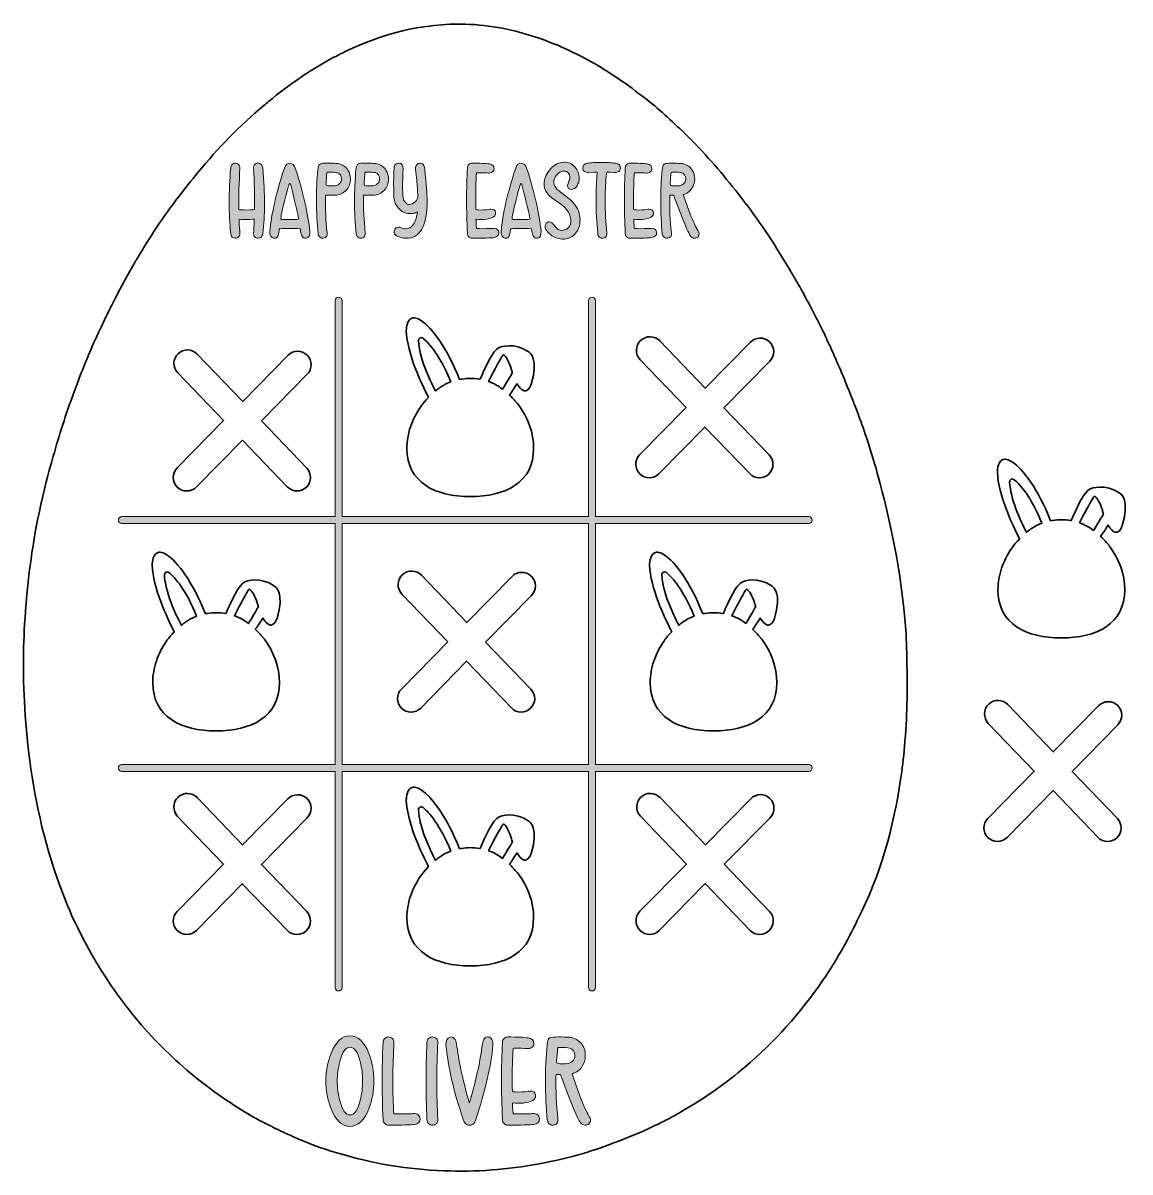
# Model space of a CAD drawing. Extents: x -95 to 1334, y -1165 to 318.
import ezdxf

# ---------------------------------------------------------------- set-up
doc = ezdxf.new("R2010")
doc.units = 0
doc.header["$MEASUREMENT"] = 0
doc.layers.add('Layer 1', color=7, linetype='Continuous', lineweight=0)

# ---------------------------------------------------------------- blocks, each defined once
blk = doc.blocks.new('Block_1')
at = {"layer": 'Layer 1', "color": 1, "lineweight": 35, "true_color": 0xff0000}
blk.add_open_spline([(1045.8, -512.1), (1045.8, -496.4), (1045.2, -480.7), (1044.2, -465.1), (1044.2, -465.1), (1044.2, -465.1), (1044.2, -465.1), (1044.2, -465.1), (1044.2, -465.1), (1044.2, -465.1), (1039, -390), (1022.7, -318), (1008.5, -266.9), (1002.8, -244.8), (995.5, -221.9), (987.6, -199.9), (986, -195.4), (985.1, -193), (985.1, -193), (985.1, -193), (985.1, -193), (985.1, -193), (979, -176.2), (972.6, -160), (966.5, -145.1), (962.4, -135.2), (958.2, -125.3), (953.8, -115.5), (951.8, -111), (949.9, -106.7), (948.1, -102.8), (947.2, -100), (945.9, -97.3), (944.5, -94.8), (943.5, -92.8), (942.7, -90.9), (941.9, -89.1), (939, -82.2), (935.6, -75.5), (932.2, -68.8), (932.1, -68.8), (932.1, -68.8), (932.1, -68.8), (932.1, -68.8), (932.1, -68.8), (932.1, -68.8), (931.2, -66.9), (930.2, -65), (929.2, -63.1), (924.5, -54), (919.8, -44.9), (914.9, -35.9), (914.9, -35.9), (914.9, -35.8), (914.8, -35.8), (914.8, -35.8), (914.8, -35.7), (914.8, -35.7), (913.5, -33.2), (911.7, -29.9), (909.5, -26.1), (909.3, -25.7), (909.1, -25.3), (908.9, -25), (905, -18), (901, -11.1), (896.8, -4.3), (896.8, -4.2), (896.7, -4.1), (896.7, -4), (896.6, -4), (896.6, -3.9), (896.5, -3.8), (896.1, -3.1), (895.7, -2.4), (895.3, -1.7), (895.3, -1.7), (895.3, -1.7), (895.3, -1.7), (895.3, -1.7), (876.7, 29), (876.7, 29), (876.5, 29.3), (876.5, 29.5), (876.5, 29.5), (858.2, 58.1), (838.2, 85.5), (816.8, 111.9), (796.9, 136.6), (775.5, 160.1), (752.5, 182), (735.7, 198), (718.5, 213.8), (699.4, 227.3), (689.1, 236.2), (677.6, 243.6), (666.2, 251.1), (636, 271.3), (603.9, 287.5), (569.6, 299.2), (539.2, 309.6), (508, 316), (475.8, 316.9), (421.1, 318.4), (369.7, 304.9), (320.7, 281.5), (312.5, 277.3), (304.1, 273.5), (296.2, 268.8), (284.8, 261.9), (273, 255.5), (262.3, 247.5), (248.3, 238), (234.7, 228), (221.8, 217.1), (219.8, 215.4), (217.7, 213.6), (215.7, 211.9), (184.3, 186), (156.4, 156.6), (130.5, 125.4), (122, 115.3), (113.8, 104.9), (105.9, 94.4), (105.9, 94.4), (105.9, 94.4), (105.9, 94.4), (85.7, 68.4), (67.4, 40.3), (51.6, 13.5), (50.9, 12.3), (50.1, 11.1), (49.5, 9.9), (12.5, -53.8), (-10.1, -109), (-10.1, -109), (-10.1, -109), (-10.1, -109.1), (-10.1, -109.1), (-17.9, -127.5), (-25.1, -146.1), (-31.9, -164.9), (-41.6, -191.6), (-50.2, -218.7), (-57.7, -246.2), (-57.7, -246.2), (-57.7, -246.2), (-57.7, -246.2), (-57.7, -246.2), (-63.3, -263.8), (-70.1, -294.3), (-70.1, -294.3), (-70.1, -294.3), (-70.1, -294.3), (-81.5, -342.1), (-87.9, -389.4), (-91.4, -432), (-91.4, -432), (-91.4, -432), (-91.4, -432), (-91.4, -432), (-91.4, -432), (-91.4, -432.1), (-91.4, -432.1), (-91.4, -432.1), (-91.4, -432.2), (-91.6, -435.3), (-91.9, -438.4), (-92.1, -441.5), (-92.1, -441.5), (-92.1, -441.5), (-92.1, -441.5), (-93.7, -463.1), (-94.5, -483.4), (-94.8, -501.7), (-94.8, -501.7), (-94.8, -502), (-94.8, -502), (-95.3, -577.1), (-87.2, -701.4), (-38.8, -818.7), (-38.7, -818.9), (-38.7, -819), (-38.6, -819.2), (-38.2, -820.1), (-37.8, -821), (-37.5, -821.9), (-24.5, -852.3), (-9.1, -881.4), (8.6, -909.2), (26.8, -937.8), (47.4, -964.7), (70.5, -989.6), (93.7, -1014.4), (118.8, -1037), (146.1, -1057.4), (163.8, -1070.7), (182.5, -1082.4), (201.5, -1093.8), (201.5, -1093.8), (201.6, -1093.8), (201.6, -1093.8), (202.2, -1094.2), (202.9, -1094.6), (203.5, -1095), (209.1, -1098.2), (214.8, -1101.1), (220.7, -1103.9), (227.3, -1107.2), (235.2, -1111.1), (244.1, -1115.2), (245, -1115.7), (246, -1116.2), (247, -1116.5), (249.2, -1117.5), (251.4, -1118.5), (253.7, -1119.5), (256.3, -1120.9), (258.9, -1122.1), (261.6, -1123.1), (263.1, -1123.7), (264.6, -1124.3), (266.1, -1124.8), (281, -1131), (297.1, -1136.8), (312.7, -1141.1), (312.8, -1141.1), (312.8, -1141.1), (312.9, -1141.1), (356.8, -1154.4), (402, -1161.8), (448.1, -1163.5), (489.3, -1165.1), (530.3, -1162), (570.8, -1154.5), (590.2, -1150.9), (609.4, -1146.6), (628.3, -1141), (628.3, -1141), (628.3, -1141), (628.3, -1141), (628.3, -1141), (628.3, -1141), (628.3, -1141), (628.4, -1141), (628.4, -1141), (628.4, -1141), (628.5, -1141), (628.5, -1141), (628.6, -1140.9), (628.7, -1140.9), (628.8, -1140.9), (628.9, -1140.9), (634.3, -1139.2), (678.1, -1125.4), (721.4, -1104.7), (721.4, -1104.7), (721.4, -1104.7), (721.4, -1104.7), (724.6, -1103.2), (727.9, -1101.6), (731.1, -1100), (731.2, -1099.9), (731.3, -1099.9), (731.4, -1099.8), (735.5, -1097.7), (739.6, -1095.6), (743.6, -1093.4), (743.6, -1093.4), (743.7, -1093.4), (743.8, -1093.3), (743.8, -1093.3), (743.8, -1093.3), (743.8, -1093.3), (747.1, -1091.5), (750.3, -1089.6), (753.5, -1087.7), (756.1, -1086.1), (758.8, -1084.5), (761.4, -1082.9), (788.1, -1067.7), (812.9, -1049.7), (836.4, -1029.8), (874.9, -997.1), (908.4, -959.8), (936.9, -918), (953.9, -893.2), (968.7, -867.2), (981.6, -840.3), (981.6, -840.3), (981.6, -840.3), (981.6, -840.3), (981.6, -840.3), (981.6, -840.3), (981.6, -840.3), (1012, -781.7), (1028.7, -717.9), (1037.5, -658.4), (1037.5, -658.4), (1037.5, -658.4), (1037.5, -658.4), (1039.7, -645.2), (1041.4, -630.7), (1042.6, -615.7), (1046.1, -577.1), (1046.6, -541.6), (1045.8, -512.1)], degree=3, knots=[0, 0, 0, 0, 1, 1, 1, 2, 2, 2, 3, 3, 3, 4, 4, 4, 5, 5, 5, 6, 6, 6, 7, 7, 7, 8, 8, 8, 9, 9, 9, 10, 10, 10, 11, 11, 11, 12, 12, 12, 13, 13, 13, 14, 14, 14, 15, 15, 15, 16, 16, 16, 17, 17, 17, 18, 18, 18, 19, 19, 19, 20, 20, 20, 21, 21, 21, 22, 22, 22, 23, 23, 23, 24, 24, 24, 25, 25, 25, 26, 26, 26, 27, 27, 27, 28, 28, 28, 29, 29, 29, 30, 30, 30, 31, 31, 31, 32, 32, 32, 33, 33, 33, 34, 34, 34, 35, 35, 35, 36, 36, 36, 37, 37, 37, 38, 38, 38, 39, 39, 39, 40, 40, 40, 41, 41, 41, 42, 42, 42, 43, 43, 43, 44, 44, 44, 45, 45, 45, 46, 46, 46, 47, 47, 47, 48, 48, 48, 49, 49, 49, 50, 50, 50, 51, 51, 51, 52, 52, 52, 53, 53, 53, 54, 54, 54, 55, 55, 55, 56, 56, 56, 57, 57, 57, 58, 58, 58, 59, 59, 59, 60, 60, 60, 61, 61, 61, 62, 62, 62, 63, 63, 63, 64, 64, 64, 65, 65, 65, 66, 66, 66, 67, 67, 67, 68, 68, 68, 69, 69, 69, 70, 70, 70, 71, 71, 71, 72, 72, 72, 73, 73, 73, 74, 74, 74, 75, 75, 75, 76, 76, 76, 77, 77, 77, 78, 78, 78, 79, 79, 79, 80, 80, 80, 81, 81, 81, 82, 82, 82, 83, 83, 83, 84, 84, 84, 85, 85, 85, 86, 86, 86, 87, 87, 87, 88, 88, 88, 89, 89, 89, 90, 90, 90, 91, 91, 91, 92, 92, 92, 93, 93, 93, 94, 94, 94, 95, 95, 95, 96, 96, 96, 97, 97, 97, 98, 98, 98, 99, 99, 99, 100, 100, 100, 101, 101, 101, 102, 102, 102, 102], dxfattribs=at)
blk = doc.blocks.new('Block_2')
at = {"layer": 'Layer 1', "true_color": 0x000000, "transparency": 33554687}
h = blk.add_hatch(color=18, dxfattribs=at)
h.dxf.hatch_style = 2
edge = h.paths.add_edge_path()
edge.add_spline(control_points=[(214.1, 46.5), (213.6, 42.5), (211.6, 40.6), (208.1, 40.6), (206.5, 40.6), (205.1, 41.2), (203.8, 42.4), (202.6, 43.6), (202.1, 45), (202.2, 46.5), (202.7, 52.8), (203, 58.3), (203.3, 63), (203.3, 63), (203.3, 65.4), (203.3, 65.4), (203.3, 65.4), (203, 65.3), (203, 65.3), (202.8, 65.3), (202.6, 65.3), (202.2, 65.2), (201.9, 65.2), (201.5, 65.1), (201.1, 65.1), (196.7, 64.5), (191.7, 64.5), (186.2, 64.9), (186.2, 64.9), (183.8, 65), (183.8, 65), (183.6, 64.8), (183.6, 64), (183.6, 62.6), (184.1, 56.7), (184.4, 51.3), (184.7, 46.5), (184.7, 44.9), (184.2, 43.5), (183, 42.3), (181.8, 41.1), (180.4, 40.6), (178.7, 40.6), (175.2, 40.6), (173.2, 42.5), (172.8, 46.5), (171.5, 59.4), (170.9, 72.9), (170.9, 87.1), (170.9, 101.2), (171.5, 116), (172.8, 131.4), (172.9, 133.1), (173.5, 134.5), (174.6, 135.7), (175.7, 136.8), (177.1, 137.4), (178.7, 137.4), (180.4, 137.4), (181.8, 136.8), (183, 135.6), (184.2, 134.4), (184.7, 133), (184.7, 131.4), (183.6, 112.3), (183.1, 95.1), (183.3, 79.9), (183.3, 78.4), (183.3, 77.6), (183.4, 77.5), (183.5, 77.4), (184.3, 77.3), (185.8, 77.3), (191.2, 76.8), (196.3, 76.9), (201.2, 77.4), (202.6, 77.5), (203.3, 77.7), (203.5, 77.8), (203.6, 78), (203.6, 78.7), (203.6, 80.2), (203.8, 95.4), (203.3, 112.5), (202.2, 131.4), (202.2, 133), (202.7, 134.4), (203.9, 135.6), (205.1, 136.8), (206.5, 137.4), (208.1, 137.4), (209.7, 137.4), (211.1, 136.8), (212.2, 135.7), (213.3, 134.5), (213.9, 133.1), (214.1, 131.4), (215.6, 113.6), (216.4, 98), (216.4, 84.8), (216.4, 71.1), (215.6, 58.3), (214.1, 46.5)], knot_values=[0, 0, 0, 0, 1, 1, 1, 2, 2, 2, 3, 3, 3, 4, 4, 4, 5, 5, 5, 6, 6, 6, 7, 7, 7, 8, 8, 8, 9, 9, 9, 10, 10, 10, 11, 11, 11, 12, 12, 12, 13, 13, 13, 14, 14, 14, 15, 15, 15, 16, 16, 16, 17, 17, 17, 18, 18, 18, 19, 19, 19, 20, 20, 20, 21, 21, 21, 22, 22, 22, 23, 23, 23, 24, 24, 24, 25, 25, 25, 26, 26, 26, 27, 27, 27, 28, 28, 28, 29, 29, 29, 30, 30, 30, 31, 31, 31, 32, 32, 32, 33, 33, 33, 34, 34, 34, 34], degree=3, periodic=0)
h = blk.add_hatch(color=18, dxfattribs=at)
h.dxf.hatch_style = 2
edge = h.paths.add_edge_path()
edge.add_spline(control_points=[(247.6, 108.1), (246.2, 104.3), (244.3, 97), (241.7, 86.4), (238.9, 74.9), (237.5, 67.9), (237.5, 65.4), (237.5, 65), (237.9, 64.8), (238.7, 64.8), (238.7, 64.8), (257.8, 64.8), (257.8, 64.8), (259.7, 64.8), (260.7, 65), (260.7, 65.4), (260.6, 66.1), (260.3, 67.1), (260.1, 68.6), (258.6, 75.8), (255.5, 88.9), (250.7, 107.8), (250.1, 110), (249.6, 111.1), (249.1, 111.1), (248.7, 111.1), (248.2, 110.1), (247.6, 108.1)], knot_values=[0, 0, 0, 0, 1, 1, 1, 2, 2, 2, 3, 3, 3, 4, 4, 4, 5, 5, 5, 6, 6, 6, 7, 7, 7, 8, 8, 8, 9, 9, 9, 9], degree=3, periodic=0)
edge = h.paths.add_edge_path()
edge.add_spline(control_points=[(274.9, 49.3), (275.3, 44.3), (273.8, 41.4), (270.3, 40.7), (268.6, 40.3), (267.2, 40.7), (266.1, 42), (264.7, 43.4), (263.8, 45.4), (263.4, 48.1), (263, 51), (262.7, 52.4), (262.6, 52.5), (262.5, 52.8), (261.3, 52.9), (258.8, 52.9), (258.8, 52.9), (239.8, 52.9), (239.8, 52.9), (237.3, 52.9), (235.9, 52.8), (235.7, 52.7), (235.6, 52.6), (235.3, 51.2), (235, 48.5), (234.6, 45.5), (233.8, 43.3), (232.8, 42), (231.7, 40.7), (230.2, 40.2), (228.4, 40.6), (226.8, 40.8), (225.6, 41.8), (224.6, 43.4), (223.6, 45.1), (223.2, 47.1), (223.4, 49.3), (225.4, 72.2), (231.7, 99.5), (242.1, 131.1), (243.6, 135.6), (246.1, 137.7), (249.6, 137.3), (252.8, 137), (254.9, 135), (256.1, 131.1), (266.6, 99.5), (272.8, 72.2), (274.9, 49.3)], knot_values=[0, 0, 0, 0, 1, 1, 1, 2, 2, 2, 3, 3, 3, 4, 4, 4, 5, 5, 5, 6, 6, 6, 7, 7, 7, 8, 8, 8, 9, 9, 9, 10, 10, 10, 11, 11, 11, 12, 12, 12, 13, 13, 13, 14, 14, 14, 15, 15, 15, 16, 16, 16, 16], degree=3, periodic=0)
h = blk.add_hatch(color=18, dxfattribs=at)
h.dxf.hatch_style = 2
edge = h.paths.add_edge_path()
edge.add_spline(control_points=[(315.9, 117.1), (315.9, 121.2), (313.9, 123.9), (309.9, 125.2), (308, 125.7), (304.3, 125.9), (298.9, 125.9), (297.8, 125.9), (297, 125.6), (296.8, 124.9), (296.8, 124.3), (296.7, 123.4), (296.7, 122.2), (296.1, 115.4), (295.8, 111.4), (295.8, 110), (295.8, 108.7), (297.1, 108.1), (299.7, 108.1), (299.7, 108.1), (305.4, 108.1), (305.4, 108.1), (308.5, 108.1), (311, 108.9), (313, 110.6), (314.9, 112.2), (315.9, 114.4), (315.9, 117.1)], knot_values=[0, 0, 0, 0, 1, 1, 1, 2, 2, 2, 3, 3, 3, 4, 4, 4, 5, 5, 5, 6, 6, 6, 7, 7, 7, 8, 8, 8, 9, 9, 9, 9], degree=3, periodic=0)
edge = h.paths.add_edge_path()
edge.add_spline(control_points=[(327.4, 116.5), (327.3, 111.1), (325.5, 106.4), (322, 102.6), (318.2, 98.4), (313.2, 96.2), (307.1, 96.2), (307.1, 96.2), (295.8, 96.2), (295.8, 96.2), (295.8, 96.2), (295.3, 96.2), (295.3, 96.2), (294.8, 79.2), (295.5, 63.1), (297.3, 47.7), (297.8, 43.4), (296.2, 41.1), (292.6, 40.6), (291, 40.3), (289.5, 40.7), (288.1, 41.8), (286.7, 42.9), (285.8, 44.5), (285.6, 46.4), (284.2, 60.1), (283.5, 74.2), (283.5, 88.8), (283.5, 101.8), (284.1, 115.1), (285.3, 128.9), (285.7, 132.5), (286.5, 134.8), (287.5, 135.7), (288.6, 136.8), (290.8, 137.3), (294.2, 137.4), (304.2, 137.6), (310.3, 137.3), (312.6, 136.6), (317.6, 135.3), (321.4, 132.6), (324, 128.6), (326.4, 125.1), (327.5, 121.1), (327.4, 116.5)], knot_values=[0, 0, 0, 0, 1, 1, 1, 2, 2, 2, 3, 3, 3, 4, 4, 4, 5, 5, 5, 6, 6, 6, 7, 7, 7, 8, 8, 8, 9, 9, 9, 10, 10, 10, 11, 11, 11, 12, 12, 12, 13, 13, 13, 14, 14, 14, 15, 15, 15, 15], degree=3, periodic=0)
h = blk.add_hatch(color=18, dxfattribs=at)
h.dxf.hatch_style = 2
edge = h.paths.add_edge_path()
edge.add_spline(control_points=[(365.1, 117.1), (365.1, 121.2), (363.1, 123.9), (359.1, 125.2), (357.1, 125.7), (353.5, 125.9), (348.1, 125.9), (346.9, 125.9), (346.2, 125.6), (346, 124.9), (346, 124.3), (345.9, 123.4), (345.8, 122.2), (345.2, 115.4), (344.9, 111.4), (344.9, 110), (344.9, 108.7), (346.3, 108.1), (348.9, 108.1), (348.9, 108.1), (354.6, 108.1), (354.6, 108.1), (357.7, 108.1), (360.2, 108.9), (362.1, 110.6), (364.1, 112.2), (365.1, 114.4), (365.1, 117.1)], knot_values=[0, 0, 0, 0, 1, 1, 1, 2, 2, 2, 3, 3, 3, 4, 4, 4, 5, 5, 5, 6, 6, 6, 7, 7, 7, 8, 8, 8, 9, 9, 9, 9], degree=3, periodic=0)
edge = h.paths.add_edge_path()
edge.add_spline(control_points=[(376.5, 116.5), (376.5, 111.1), (374.7, 106.4), (371.2, 102.6), (367.4, 98.4), (362.4, 96.2), (356.3, 96.2), (356.3, 96.2), (344.9, 96.2), (344.9, 96.2), (344.9, 96.2), (344.4, 96.2), (344.4, 96.2), (344, 79.2), (344.7, 63.1), (346.5, 47.7), (347, 43.4), (345.4, 41.1), (341.8, 40.6), (340.1, 40.3), (338.6, 40.7), (337.2, 41.8), (335.8, 42.9), (335, 44.5), (334.8, 46.4), (333.4, 60.1), (332.7, 74.2), (332.7, 88.8), (332.7, 101.8), (333.3, 115.1), (334.5, 128.9), (334.9, 132.5), (335.6, 134.8), (336.7, 135.7), (337.8, 136.8), (340, 137.3), (343.4, 137.4), (353.4, 137.6), (359.5, 137.3), (361.8, 136.6), (366.8, 135.3), (370.6, 132.6), (373.2, 128.6), (375.6, 125.1), (376.7, 121.1), (376.5, 116.5)], knot_values=[0, 0, 0, 0, 1, 1, 1, 2, 2, 2, 3, 3, 3, 4, 4, 4, 5, 5, 5, 6, 6, 6, 7, 7, 7, 8, 8, 8, 9, 9, 9, 10, 10, 10, 11, 11, 11, 12, 12, 12, 13, 13, 13, 14, 14, 14, 15, 15, 15, 15], degree=3, periodic=0)
h = blk.add_hatch(color=18, dxfattribs=at)
h.dxf.hatch_style = 2
edge = h.paths.add_edge_path()
edge.add_spline(control_points=[(423.3, 130), (425.3, 110), (426.4, 96.4), (426.4, 89), (426.4, 72.7), (424.1, 60.5), (419.5, 52.4), (415, 44.3), (408.2, 40.4), (399.2, 40.6), (394.7, 40.6), (390.6, 41.7), (386.9, 43.6), (384.7, 45.2), (383.7, 47.1), (383.7, 49.2), (383.7, 50.8), (384.3, 52.2), (385.4, 53.3), (386.5, 54.4), (388, 55), (389.7, 55), (390.5, 55), (391.5, 54.7), (392.6, 54.3), (394.6, 53.1), (396.8, 52.6), (399.1, 52.8), (406.3, 53.2), (411, 59), (413.1, 70.1), (413.6, 72.5), (413.9, 73.8), (413.9, 74.1), (413.9, 74.3), (413.8, 74.4), (413.6, 74.4), (413.5, 74.4), (413.3, 74.4), (413, 74.2), (412.6, 74), (412.2, 73.8), (411.7, 73.6), (411.2, 73.3), (410.7, 73.1), (410.3, 73), (408.8, 72.5), (407.1, 72.3), (405.3, 72.3), (399.9, 72.3), (395.2, 74), (391.2, 77.5), (386.3, 81.7), (383.7, 87.5), (383.4, 95.1), (383, 108.2), (383.1, 120.1), (383.7, 131), (383.8, 133), (384.4, 134.5), (385.7, 135.7), (386.9, 136.9), (388.3, 137.5), (390.1, 137.4), (393.9, 137.2), (395.7, 134.7), (395.4, 129.9), (394.7, 118.1), (394.6, 106.5), (395, 95.1), (395.2, 91.4), (396.3, 88.5), (398.3, 86.6), (400.2, 84.9), (402.1, 84), (404.1, 84.1), (406.4, 84.3), (408.8, 85.5), (411.1, 87.7), (413.5, 89.9), (414.6, 92.6), (414.4, 95.7), (414.1, 101.3), (413.6, 108.1), (412.9, 116), (411.9, 124.9), (411.5, 129.6), (411.5, 130.1), (411.3, 132.3), (411.8, 134), (413, 135.5), (414, 136.7), (415.3, 137.3), (416.9, 137.4), (418.8, 137.5), (420.3, 136.9), (421.3, 135.6), (422.4, 134.3), (423.1, 132.5), (423.3, 130)], knot_values=[0, 0, 0, 0, 1, 1, 1, 2, 2, 2, 3, 3, 3, 4, 4, 4, 5, 5, 5, 6, 6, 6, 7, 7, 7, 8, 8, 8, 9, 9, 9, 10, 10, 10, 11, 11, 11, 12, 12, 12, 13, 13, 13, 14, 14, 14, 15, 15, 15, 16, 16, 16, 17, 17, 17, 18, 18, 18, 19, 19, 19, 20, 20, 20, 21, 21, 21, 22, 22, 22, 23, 23, 23, 24, 24, 24, 25, 25, 25, 26, 26, 26, 27, 27, 27, 28, 28, 28, 29, 29, 29, 30, 30, 30, 31, 31, 31, 32, 32, 32, 33, 33, 33, 33], degree=3, periodic=0)
h = blk.add_hatch(color=18, dxfattribs=at)
h.dxf.hatch_style = 2
edge = h.paths.add_edge_path()
edge.add_spline(control_points=[(518.9, 47.9), (519, 44.2), (516.9, 42), (512.8, 41.4), (508.8, 40.8), (499.4, 40.6), (484.3, 40.6), (482.7, 40.6), (481.3, 41.1), (480.2, 42.3), (479.1, 43.4), (478.4, 44.8), (478.3, 46.5), (477.7, 62.7), (477.3, 77.3), (477.3, 90.4), (477.3, 103.7), (477.7, 117.4), (478.3, 131.4), (478.4, 133.1), (479.1, 134.5), (480.2, 135.7), (481.3, 136.8), (482.7, 137.4), (484.3, 137.4), (494.7, 137.4), (502.2, 137.1), (506.8, 136.4), (510.8, 135.7), (512.8, 133.7), (512.8, 130.3), (512.8, 128.6), (512.2, 127.2), (510.8, 126.1), (509.4, 124.9), (507.5, 124.5), (505.2, 124.7), (501.6, 124.9), (497.7, 125), (493.6, 125), (491.5, 125), (490.4, 124.9), (490.2, 124.8), (490, 124.6), (489.9, 123.5), (489.8, 121.6), (489.2, 109.4), (489, 96), (489.2, 81.3), (489.2, 79), (489.3, 77.8), (489.4, 77.6), (489.7, 77.4), (490.8, 77.2), (492.7, 77.1), (497.4, 76.8), (502, 77), (506.4, 77.8), (507.6, 77.9), (508.4, 78), (508.8, 78), (512.3, 78), (514.2, 76.7), (514.7, 73.9), (515.3, 70.4), (513.3, 67.9), (508.7, 66.4), (503.8, 64.9), (498.5, 64.3), (492.7, 64.8), (492.7, 64.8), (490.1, 65), (490.1, 65), (489.8, 65), (489.6, 64.8), (489.4, 64.4), (489.4, 64.4), (489.4, 64.3), (489.4, 64.3), (489.4, 64.2), (489.5, 63.8), (489.5, 63.3), (489.5, 62.7), (489.6, 62.2), (489.6, 61.6), (489.6, 61.6), (489.8, 56.5), (489.8, 56.5), (490, 54.4), (490.1, 53.3), (490.2, 53.2), (490.2, 53.2), (493.8, 52.9), (493.8, 52.9), (500.2, 52.8), (506.1, 53), (511.5, 53.3), (513.7, 53.5), (515.5, 53), (516.8, 52), (518.2, 50.9), (518.9, 49.6), (518.9, 47.9)], knot_values=[0, 0, 0, 0, 1, 1, 1, 2, 2, 2, 3, 3, 3, 4, 4, 4, 5, 5, 5, 6, 6, 6, 7, 7, 7, 8, 8, 8, 9, 9, 9, 10, 10, 10, 11, 11, 11, 12, 12, 12, 13, 13, 13, 14, 14, 14, 15, 15, 15, 16, 16, 16, 17, 17, 17, 18, 18, 18, 19, 19, 19, 20, 20, 20, 21, 21, 21, 22, 22, 22, 23, 23, 23, 24, 24, 24, 25, 25, 25, 26, 26, 26, 27, 27, 27, 28, 28, 28, 29, 29, 29, 30, 30, 30, 31, 31, 31, 32, 32, 32, 33, 33, 33, 34, 34, 34, 34], degree=3, periodic=0)
h = blk.add_hatch(color=18, dxfattribs=at)
h.dxf.hatch_style = 2
edge = h.paths.add_edge_path()
edge.add_spline(control_points=[(546.1, 108.1), (544.8, 104.3), (542.8, 97), (540.3, 86.4), (537.5, 74.9), (536.1, 67.9), (536.1, 65.4), (536.1, 65), (536.5, 64.8), (537.2, 64.8), (537.2, 64.8), (556.3, 64.8), (556.3, 64.8), (558.3, 64.8), (559.3, 65), (559.3, 65.4), (559.1, 66.1), (558.9, 67.1), (558.6, 68.6), (557.2, 75.8), (554, 88.9), (549.2, 107.8), (548.7, 110), (548.2, 111.1), (547.7, 111.1), (547.2, 111.1), (546.7, 110.1), (546.1, 108.1)], knot_values=[0, 0, 0, 0, 1, 1, 1, 2, 2, 2, 3, 3, 3, 4, 4, 4, 5, 5, 5, 6, 6, 6, 7, 7, 7, 8, 8, 8, 9, 9, 9, 9], degree=3, periodic=0)
edge = h.paths.add_edge_path()
edge.add_spline(control_points=[(573.4, 49.3), (573.8, 44.3), (572.3, 41.4), (568.8, 40.7), (567.1, 40.3), (565.7, 40.7), (564.6, 42), (563.3, 43.4), (562.4, 45.4), (561.9, 48.1), (561.5, 51), (561.3, 52.4), (561.2, 52.5), (561.1, 52.8), (559.8, 52.9), (557.3, 52.9), (557.3, 52.9), (538.4, 52.9), (538.4, 52.9), (535.8, 52.9), (534.5, 52.8), (534.3, 52.7), (534.1, 52.6), (533.9, 51.2), (533.5, 48.5), (533.1, 45.5), (532.4, 43.3), (531.3, 42), (530.2, 40.7), (528.8, 40.2), (526.9, 40.6), (525.4, 40.8), (524.1, 41.8), (523.1, 43.4), (522.2, 45.1), (521.8, 47.1), (521.9, 49.3), (524, 72.2), (530.2, 99.5), (540.7, 131.1), (542.1, 135.6), (544.6, 137.7), (548.2, 137.3), (551.3, 137), (553.5, 135), (554.7, 131.1), (565.1, 99.5), (571.4, 72.2), (573.4, 49.3)], knot_values=[0, 0, 0, 0, 1, 1, 1, 2, 2, 2, 3, 3, 3, 4, 4, 4, 5, 5, 5, 6, 6, 6, 7, 7, 7, 8, 8, 8, 9, 9, 9, 10, 10, 10, 11, 11, 11, 12, 12, 12, 13, 13, 13, 14, 14, 14, 15, 15, 15, 16, 16, 16, 16], degree=3, periodic=0)
h = blk.add_hatch(color=18, dxfattribs=at)
h.dxf.hatch_style = 2
edge = h.paths.add_edge_path()
edge.add_spline(control_points=[(623.7, 61.6), (623.4, 55.4), (621.2, 50.1), (617.1, 45.8), (612.9, 41.4), (607.7, 39.2), (601.3, 39.3), (593.2, 39.5), (586.2, 43.2), (580.5, 50.6), (579.3, 52.2), (578.6, 53.9), (578.6, 55.7), (578.6, 57.2), (579.1, 58.6), (580.2, 59.8), (581.2, 61), (582.4, 61.6), (584, 61.6), (586.3, 61.6), (588.4, 60.2), (590.3, 57.4), (593.5, 52.4), (597.1, 50.2), (601.2, 50.7), (608.1, 51.6), (611.7, 55.3), (611.9, 62), (612.1, 71), (607.2, 79), (597.4, 85.8), (589.6, 91.1), (584.9, 94.7), (583.1, 96.5), (578.8, 101.1), (576.9, 106.5), (577.5, 112.7), (578.2, 119.2), (581, 125.1), (586, 130.4), (591, 135.7), (596.7, 138.5), (603.1, 138.7), (608.6, 138.8), (613.2, 136.8), (617, 132.5), (620.8, 128.5), (622.7, 123.8), (622.7, 118.4), (622.7, 114.7), (621.8, 111.3), (619.9, 108.3), (618, 105), (615.5, 103.4), (612.5, 103.4), (609.4, 103.4), (607.8, 105.1), (607.8, 108.5), (607.8, 110.2), (608.4, 112.1), (609.5, 114.2), (610.3, 115.8), (610.7, 117.5), (610.7, 119.2), (610.7, 121.5), (610, 123.4), (608.6, 124.8), (607.2, 126.3), (605.4, 127.2), (603.1, 127.3), (599.6, 127.5), (596.5, 125.9), (593.8, 122.5), (591.1, 119.3), (589.8, 115.9), (590, 112.3), (590.1, 109.2), (591.5, 106.4), (594, 103.9), (595.9, 102), (598.9, 99.6), (603.1, 96.6), (609.7, 91.9), (614.6, 87.4), (617.6, 83.2), (622.2, 76.9), (624.2, 69.6), (623.7, 61.6)], knot_values=[0, 0, 0, 0, 1, 1, 1, 2, 2, 2, 3, 3, 3, 4, 4, 4, 5, 5, 5, 6, 6, 6, 7, 7, 7, 8, 8, 8, 9, 9, 9, 10, 10, 10, 11, 11, 11, 12, 12, 12, 13, 13, 13, 14, 14, 14, 15, 15, 15, 16, 16, 16, 17, 17, 17, 18, 18, 18, 19, 19, 19, 20, 20, 20, 21, 21, 21, 22, 22, 22, 23, 23, 23, 24, 24, 24, 25, 25, 25, 26, 26, 26, 27, 27, 27, 28, 28, 28, 29, 29, 29, 29], degree=3, periodic=0)
h = blk.add_hatch(color=18, dxfattribs=at)
h.dxf.hatch_style = 2
edge = h.paths.add_edge_path()
edge.add_spline(control_points=[(675.8, 130.9), (675.8, 129.2), (675, 127.8), (673.7, 126.8), (672.3, 125.7), (670.5, 125.2), (668.3, 125.4), (668.3, 125.4), (662.6, 125.8), (662.6, 125.8), (659.9, 126), (658.4, 125.9), (658.3, 125.5), (658.1, 125.4), (657.9, 123.9), (657.6, 121.1), (656.7, 109.4), (656.2, 98.4), (656.2, 88.3), (656.2, 74.5), (657, 60.9), (658.5, 47.7), (659, 43.4), (657.4, 41.1), (653.7, 40.6), (652, 40.3), (650.4, 40.7), (649, 41.8), (647.6, 42.9), (646.8, 44.5), (646.7, 46.5), (645.2, 61.2), (644.5, 75.5), (644.5, 89.5), (644.5, 100), (644.9, 110.5), (645.6, 121), (645.6, 121), (646, 124.9), (646, 124.9), (646, 125.5), (645.7, 125.8), (645.1, 125.9), (644.2, 125.9), (642.9, 125.9), (641.3, 125.8), (641.3, 125.8), (634.8, 125.4), (634.8, 125.4), (632.6, 125.2), (630.8, 125.7), (629.5, 126.8), (628.1, 127.8), (627.4, 129.2), (627.3, 130.9), (627.2, 134.5), (629.3, 136.7), (633.4, 137.3), (638.4, 138.1), (644.5, 138.5), (651.6, 138.5), (658.7, 138.5), (664.7, 138.1), (669.7, 137.3), (673.9, 136.7), (675.9, 134.5), (675.8, 130.9)], knot_values=[0, 0, 0, 0, 1, 1, 1, 2, 2, 2, 3, 3, 3, 4, 4, 4, 5, 5, 5, 6, 6, 6, 7, 7, 7, 8, 8, 8, 9, 9, 9, 10, 10, 10, 11, 11, 11, 12, 12, 12, 13, 13, 13, 14, 14, 14, 15, 15, 15, 16, 16, 16, 17, 17, 17, 18, 18, 18, 19, 19, 19, 20, 20, 20, 21, 21, 21, 22, 22, 22, 22], degree=3, periodic=0)
h = blk.add_hatch(color=18, dxfattribs=at)
h.dxf.hatch_style = 2
edge = h.paths.add_edge_path()
edge.add_spline(control_points=[(722.6, 47.9), (722.7, 44.2), (720.7, 42), (716.5, 41.4), (712.6, 40.8), (703.1, 40.6), (688.1, 40.6), (686.5, 40.6), (685.1, 41.1), (683.9, 42.3), (682.8, 43.4), (682.2, 44.8), (682.1, 46.5), (681.4, 62.7), (681.1, 77.3), (681.1, 90.4), (681.1, 103.7), (681.4, 117.4), (682.1, 131.4), (682.2, 133.1), (682.8, 134.5), (683.9, 135.7), (685.1, 136.8), (686.5, 137.4), (688.1, 137.4), (698.4, 137.4), (705.9, 137.1), (710.5, 136.4), (714.5, 135.7), (716.5, 133.7), (716.5, 130.3), (716.6, 128.6), (715.9, 127.2), (714.5, 126.1), (713.1, 124.9), (711.3, 124.5), (709, 124.7), (705.3, 124.9), (701.5, 125), (697.4, 125), (695.3, 125), (694.1, 124.9), (693.9, 124.8), (693.8, 124.6), (693.6, 123.5), (693.6, 121.6), (693, 109.4), (692.7, 96), (692.9, 81.3), (692.9, 79), (693, 77.8), (693.2, 77.6), (693.4, 77.4), (694.5, 77.2), (696.5, 77.1), (701.2, 76.8), (705.7, 77), (710.1, 77.8), (711.3, 77.9), (712.1, 78), (712.5, 78), (716, 78), (718, 76.7), (718.4, 73.9), (719.1, 70.4), (717.1, 67.9), (712.4, 66.4), (707.6, 64.9), (702.3, 64.3), (696.5, 64.8), (696.5, 64.8), (693.8, 65), (693.8, 65), (693.6, 65), (693.3, 64.8), (693.2, 64.4), (693.2, 64.4), (693.2, 64.3), (693.2, 64.3), (693.2, 64.2), (693.2, 63.8), (693.2, 63.3), (693.3, 62.7), (693.3, 62.2), (693.3, 61.6), (693.3, 61.6), (693.6, 56.5), (693.6, 56.5), (693.7, 54.4), (693.9, 53.3), (693.9, 53.2), (693.9, 53.2), (697.5, 52.9), (697.5, 52.9), (704, 52.8), (709.9, 53), (715.2, 53.3), (717.4, 53.5), (719.2, 53), (720.6, 52), (721.9, 50.9), (722.6, 49.6), (722.6, 47.9)], knot_values=[0, 0, 0, 0, 1, 1, 1, 2, 2, 2, 3, 3, 3, 4, 4, 4, 5, 5, 5, 6, 6, 6, 7, 7, 7, 8, 8, 8, 9, 9, 9, 10, 10, 10, 11, 11, 11, 12, 12, 12, 13, 13, 13, 14, 14, 14, 15, 15, 15, 16, 16, 16, 17, 17, 17, 18, 18, 18, 19, 19, 19, 20, 20, 20, 21, 21, 21, 22, 22, 22, 23, 23, 23, 24, 24, 24, 25, 25, 25, 26, 26, 26, 27, 27, 27, 28, 28, 28, 29, 29, 29, 30, 30, 30, 31, 31, 31, 32, 32, 32, 33, 33, 33, 34, 34, 34, 34], degree=3, periodic=0)
h = blk.add_hatch(color=18, dxfattribs=at)
h.dxf.hatch_style = 2
edge = h.paths.add_edge_path()
edge.add_spline(control_points=[(760.3, 117.1), (760.3, 121.2), (758.3, 123.9), (754.3, 125.2), (752.4, 125.7), (748.7, 125.9), (743.4, 125.9), (742.2, 125.9), (741.5, 125.6), (741.2, 124.9), (741.2, 124.3), (741.2, 123.4), (741.1, 122.2), (740.5, 115.4), (740.2, 111.4), (740.2, 110), (740.2, 108.7), (741.5, 108.1), (744.1, 108.1), (744.1, 108.1), (749.9, 108.1), (749.9, 108.1), (752.9, 108.1), (755.4, 108.9), (757.4, 110.6), (759.3, 112.2), (760.3, 114.4), (760.3, 117.1)], knot_values=[0, 0, 0, 0, 1, 1, 1, 2, 2, 2, 3, 3, 3, 4, 4, 4, 5, 5, 5, 6, 6, 6, 7, 7, 7, 8, 8, 8, 9, 9, 9, 9], degree=3, periodic=0)
edge = h.paths.add_edge_path()
edge.add_spline(control_points=[(776.1, 50.2), (777, 48.9), (777.4, 47.5), (777.4, 46), (777.4, 44.5), (776.8, 43.2), (775.7, 42.1), (774.6, 41.1), (773.3, 40.6), (771.8, 40.6), (769.5, 40.6), (767.6, 41.7), (766.1, 44), (763.7, 47.6), (760.2, 55.2), (755.6, 67.1), (755.6, 67.1), (745.4, 93.9), (745.4, 93.9), (744.9, 95.3), (744.6, 96), (744.5, 96.1), (744.3, 96.2), (743.6, 96.2), (742.2, 96.2), (742.2, 96.2), (739.8, 96.2), (739.8, 96.2), (739.8, 96.2), (739.7, 95.4), (739.6, 94.1), (739.3, 78.5), (740, 63.1), (741.7, 47.7), (742.2, 43.4), (740.7, 41.1), (737, 40.6), (735.4, 40.3), (733.9, 40.7), (732.5, 41.8), (731.1, 42.9), (730.3, 44.5), (730, 46.4), (728.6, 60.1), (728, 74.2), (728, 88.8), (728, 101.8), (728.6, 115.1), (729.7, 128.9), (730.1, 132.4), (730.8, 134.7), (731.9, 135.7), (733, 136.8), (735.3, 137.3), (738.7, 137.3), (748.9, 137.4), (755, 137.2), (757, 136.6), (762, 135.3), (765.8, 132.6), (768.5, 128.6), (770.9, 125.1), (772, 121.1), (771.8, 116.5), (771.7, 112.4), (770.6, 108.6), (768.3, 105.2), (765.9, 101.4), (762.7, 98.9), (758.9, 97.5), (757.7, 97.1), (757.1, 96.8), (757.1, 96.7), (757.1, 96.7), (757.9, 94.6), (757.9, 94.6), (757.9, 94.6), (766.1, 71.6), (766.1, 71.6), (769.7, 62), (773.1, 54.9), (776.1, 50.2)], knot_values=[0, 0, 0, 0, 1, 1, 1, 2, 2, 2, 3, 3, 3, 4, 4, 4, 5, 5, 5, 6, 6, 6, 7, 7, 7, 8, 8, 8, 9, 9, 9, 10, 10, 10, 11, 11, 11, 12, 12, 12, 13, 13, 13, 14, 14, 14, 15, 15, 15, 16, 16, 16, 17, 17, 17, 18, 18, 18, 19, 19, 19, 20, 20, 20, 21, 21, 21, 22, 22, 22, 23, 23, 23, 24, 24, 24, 25, 25, 25, 26, 26, 26, 27, 27, 27, 27], degree=3, periodic=0)
at = {"layer": 'Layer 1'}
for points, knots in [([(214.1, 46.5), (213.6, 42.5), (211.6, 40.6), (208.1, 40.6), (206.5, 40.6), (205.1, 41.2), (203.8, 42.4), (202.6, 43.6), (202.1, 45), (202.2, 46.5), (202.7, 52.8), (203, 58.3), (203.3, 63), (203.3, 63), (203.3, 65.4), (203.3, 65.4), (203.3, 65.4), (203, 65.3), (203, 65.3), (202.8, 65.3), (202.6, 65.3), (202.2, 65.2), (201.9, 65.2), (201.5, 65.1), (201.1, 65.1), (196.7, 64.5), (191.7, 64.5), (186.2, 64.9), (186.2, 64.9), (183.8, 65), (183.8, 65), (183.6, 64.8), (183.6, 64), (183.6, 62.6), (184.1, 56.7), (184.4, 51.3), (184.7, 46.5), (184.7, 44.9), (184.2, 43.5), (183, 42.3), (181.8, 41.1), (180.4, 40.6), (178.7, 40.6), (175.2, 40.6), (173.2, 42.5), (172.8, 46.5), (171.5, 59.4), (170.9, 72.9), (170.9, 87.1), (170.9, 101.2), (171.5, 116), (172.8, 131.4), (172.9, 133.1), (173.5, 134.5), (174.6, 135.7), (175.7, 136.8), (177.1, 137.4), (178.7, 137.4), (180.4, 137.4), (181.8, 136.8), (183, 135.6), (184.2, 134.4), (184.7, 133), (184.7, 131.4), (183.6, 112.3), (183.1, 95.1), (183.3, 79.9), (183.3, 78.4), (183.3, 77.6), (183.4, 77.5), (183.5, 77.4), (184.3, 77.3), (185.8, 77.3), (191.2, 76.8), (196.3, 76.9), (201.2, 77.4), (202.6, 77.5), (203.3, 77.7), (203.5, 77.8), (203.6, 78), (203.6, 78.7), (203.6, 80.2), (203.8, 95.4), (203.3, 112.5), (202.2, 131.4), (202.2, 133), (202.7, 134.4), (203.9, 135.6), (205.1, 136.8), (206.5, 137.4), (208.1, 137.4), (209.7, 137.4), (211.1, 136.8), (212.2, 135.7), (213.3, 134.5), (213.9, 133.1), (214.1, 131.4), (215.6, 113.6), (216.4, 98), (216.4, 84.8), (216.4, 71.1), (215.6, 58.3), (214.1, 46.5)], [0, 0, 0, 0, 1, 1, 1, 2, 2, 2, 3, 3, 3, 4, 4, 4, 5, 5, 5, 6, 6, 6, 7, 7, 7, 8, 8, 8, 9, 9, 9, 10, 10, 10, 11, 11, 11, 12, 12, 12, 13, 13, 13, 14, 14, 14, 15, 15, 15, 16, 16, 16, 17, 17, 17, 18, 18, 18, 19, 19, 19, 20, 20, 20, 21, 21, 21, 22, 22, 22, 23, 23, 23, 24, 24, 24, 25, 25, 25, 26, 26, 26, 27, 27, 27, 28, 28, 28, 29, 29, 29, 30, 30, 30, 31, 31, 31, 32, 32, 32, 33, 33, 33, 34, 34, 34, 34]), ([(274.9, 49.3), (275.3, 44.3), (273.8, 41.4), (270.3, 40.7), (268.6, 40.3), (267.2, 40.7), (266.1, 42), (264.7, 43.4), (263.8, 45.4), (263.4, 48.1), (263, 51), (262.7, 52.4), (262.6, 52.5), (262.5, 52.8), (261.3, 52.9), (258.8, 52.9), (258.8, 52.9), (239.8, 52.9), (239.8, 52.9), (237.3, 52.9), (235.9, 52.8), (235.7, 52.7), (235.6, 52.6), (235.3, 51.2), (235, 48.5), (234.6, 45.5), (233.8, 43.3), (232.8, 42), (231.7, 40.7), (230.2, 40.2), (228.4, 40.6), (226.8, 40.8), (225.6, 41.8), (224.6, 43.4), (223.6, 45.1), (223.2, 47.1), (223.4, 49.3), (225.4, 72.2), (231.7, 99.5), (242.1, 131.1), (243.6, 135.6), (246.1, 137.7), (249.6, 137.3), (252.8, 137), (254.9, 135), (256.1, 131.1), (266.6, 99.5), (272.8, 72.2), (274.9, 49.3)], [0, 0, 0, 0, 1, 1, 1, 2, 2, 2, 3, 3, 3, 4, 4, 4, 5, 5, 5, 6, 6, 6, 7, 7, 7, 8, 8, 8, 9, 9, 9, 10, 10, 10, 11, 11, 11, 12, 12, 12, 13, 13, 13, 14, 14, 14, 15, 15, 15, 16, 16, 16, 16]), ([(327.4, 116.5), (327.3, 111.1), (325.5, 106.4), (322, 102.6), (318.2, 98.4), (313.2, 96.2), (307.1, 96.2), (307.1, 96.2), (295.8, 96.2), (295.8, 96.2), (295.8, 96.2), (295.3, 96.2), (295.3, 96.2), (294.8, 79.2), (295.5, 63.1), (297.3, 47.7), (297.8, 43.4), (296.2, 41.1), (292.6, 40.6), (291, 40.3), (289.5, 40.7), (288.1, 41.8), (286.7, 42.9), (285.8, 44.5), (285.6, 46.4), (284.2, 60.1), (283.5, 74.2), (283.5, 88.8), (283.5, 101.8), (284.1, 115.1), (285.3, 128.9), (285.7, 132.5), (286.5, 134.8), (287.5, 135.7), (288.6, 136.8), (290.8, 137.3), (294.2, 137.4), (304.2, 137.6), (310.3, 137.3), (312.6, 136.6), (317.6, 135.3), (321.4, 132.6), (324, 128.6), (326.4, 125.1), (327.5, 121.1), (327.4, 116.5)], [0, 0, 0, 0, 1, 1, 1, 2, 2, 2, 3, 3, 3, 4, 4, 4, 5, 5, 5, 6, 6, 6, 7, 7, 7, 8, 8, 8, 9, 9, 9, 10, 10, 10, 11, 11, 11, 12, 12, 12, 13, 13, 13, 14, 14, 14, 15, 15, 15, 15]), ([(376.5, 116.5), (376.5, 111.1), (374.7, 106.4), (371.2, 102.6), (367.4, 98.4), (362.4, 96.2), (356.3, 96.2), (356.3, 96.2), (344.9, 96.2), (344.9, 96.2), (344.9, 96.2), (344.4, 96.2), (344.4, 96.2), (344, 79.2), (344.7, 63.1), (346.5, 47.7), (347, 43.4), (345.4, 41.1), (341.8, 40.6), (340.1, 40.3), (338.6, 40.7), (337.2, 41.8), (335.8, 42.9), (335, 44.5), (334.8, 46.4), (333.4, 60.1), (332.7, 74.2), (332.7, 88.8), (332.7, 101.8), (333.3, 115.1), (334.5, 128.9), (334.9, 132.5), (335.6, 134.8), (336.7, 135.7), (337.8, 136.8), (340, 137.3), (343.4, 137.4), (353.4, 137.6), (359.5, 137.3), (361.8, 136.6), (366.8, 135.3), (370.6, 132.6), (373.2, 128.6), (375.6, 125.1), (376.7, 121.1), (376.5, 116.5)], [0, 0, 0, 0, 1, 1, 1, 2, 2, 2, 3, 3, 3, 4, 4, 4, 5, 5, 5, 6, 6, 6, 7, 7, 7, 8, 8, 8, 9, 9, 9, 10, 10, 10, 11, 11, 11, 12, 12, 12, 13, 13, 13, 14, 14, 14, 15, 15, 15, 15]), ([(423.3, 130), (425.3, 110), (426.4, 96.4), (426.4, 89), (426.4, 72.7), (424.1, 60.5), (419.5, 52.4), (415, 44.3), (408.2, 40.4), (399.2, 40.6), (394.7, 40.6), (390.6, 41.7), (386.9, 43.6), (384.7, 45.2), (383.7, 47.1), (383.7, 49.2), (383.7, 50.8), (384.3, 52.2), (385.4, 53.3), (386.5, 54.4), (388, 55), (389.7, 55), (390.5, 55), (391.5, 54.7), (392.6, 54.3), (394.6, 53.1), (396.8, 52.6), (399.1, 52.8), (406.3, 53.2), (411, 59), (413.1, 70.1), (413.6, 72.5), (413.9, 73.8), (413.9, 74.1), (413.9, 74.3), (413.8, 74.4), (413.6, 74.4), (413.5, 74.4), (413.3, 74.4), (413, 74.2), (412.6, 74), (412.2, 73.8), (411.7, 73.6), (411.2, 73.3), (410.7, 73.1), (410.3, 73), (408.8, 72.5), (407.1, 72.3), (405.3, 72.3), (399.9, 72.3), (395.2, 74), (391.2, 77.5), (386.3, 81.7), (383.7, 87.5), (383.4, 95.1), (383, 108.2), (383.1, 120.1), (383.7, 131), (383.8, 133), (384.4, 134.5), (385.7, 135.7), (386.9, 136.9), (388.3, 137.5), (390.1, 137.4), (393.9, 137.2), (395.7, 134.7), (395.4, 129.9), (394.7, 118.1), (394.6, 106.5), (395, 95.1), (395.2, 91.4), (396.3, 88.5), (398.3, 86.6), (400.2, 84.9), (402.1, 84), (404.1, 84.1), (406.4, 84.3), (408.8, 85.5), (411.1, 87.7), (413.5, 89.9), (414.6, 92.6), (414.4, 95.7), (414.1, 101.3), (413.6, 108.1), (412.9, 116), (411.9, 124.9), (411.5, 129.6), (411.5, 130.1), (411.3, 132.3), (411.8, 134), (413, 135.5), (414, 136.7), (415.3, 137.3), (416.9, 137.4), (418.8, 137.5), (420.3, 136.9), (421.3, 135.6), (422.4, 134.3), (423.1, 132.5), (423.3, 130)], [0, 0, 0, 0, 1, 1, 1, 2, 2, 2, 3, 3, 3, 4, 4, 4, 5, 5, 5, 6, 6, 6, 7, 7, 7, 8, 8, 8, 9, 9, 9, 10, 10, 10, 11, 11, 11, 12, 12, 12, 13, 13, 13, 14, 14, 14, 15, 15, 15, 16, 16, 16, 17, 17, 17, 18, 18, 18, 19, 19, 19, 20, 20, 20, 21, 21, 21, 22, 22, 22, 23, 23, 23, 24, 24, 24, 25, 25, 25, 26, 26, 26, 27, 27, 27, 28, 28, 28, 29, 29, 29, 30, 30, 30, 31, 31, 31, 32, 32, 32, 33, 33, 33, 33]), ([(518.9, 47.9), (519, 44.2), (516.9, 42), (512.8, 41.4), (508.8, 40.8), (499.4, 40.6), (484.3, 40.6), (482.7, 40.6), (481.3, 41.1), (480.2, 42.3), (479.1, 43.4), (478.4, 44.8), (478.3, 46.5), (477.7, 62.7), (477.3, 77.3), (477.3, 90.4), (477.3, 103.7), (477.7, 117.4), (478.3, 131.4), (478.4, 133.1), (479.1, 134.5), (480.2, 135.7), (481.3, 136.8), (482.7, 137.4), (484.3, 137.4), (494.7, 137.4), (502.2, 137.1), (506.8, 136.4), (510.8, 135.7), (512.8, 133.7), (512.8, 130.3), (512.8, 128.6), (512.2, 127.2), (510.8, 126.1), (509.4, 124.9), (507.5, 124.5), (505.2, 124.7), (501.6, 124.9), (497.7, 125), (493.6, 125), (491.5, 125), (490.4, 124.9), (490.2, 124.8), (490, 124.6), (489.9, 123.5), (489.8, 121.6), (489.2, 109.4), (489, 96), (489.2, 81.3), (489.2, 79), (489.3, 77.8), (489.4, 77.6), (489.7, 77.4), (490.8, 77.2), (492.7, 77.1), (497.4, 76.8), (502, 77), (506.4, 77.8), (507.6, 77.9), (508.4, 78), (508.8, 78), (512.3, 78), (514.2, 76.7), (514.7, 73.9), (515.3, 70.4), (513.3, 67.9), (508.7, 66.4), (503.8, 64.9), (498.5, 64.3), (492.7, 64.8), (492.7, 64.8), (490.1, 65), (490.1, 65), (489.8, 65), (489.6, 64.8), (489.4, 64.4), (489.4, 64.4), (489.4, 64.3), (489.4, 64.3), (489.4, 64.2), (489.5, 63.8), (489.5, 63.3), (489.5, 62.7), (489.6, 62.2), (489.6, 61.6), (489.6, 61.6), (489.8, 56.5), (489.8, 56.5), (490, 54.4), (490.1, 53.3), (490.2, 53.2), (490.2, 53.2), (493.8, 52.9), (493.8, 52.9), (500.2, 52.8), (506.1, 53), (511.5, 53.3), (513.7, 53.5), (515.5, 53), (516.8, 52), (518.2, 50.9), (518.9, 49.6), (518.9, 47.9)], [0, 0, 0, 0, 1, 1, 1, 2, 2, 2, 3, 3, 3, 4, 4, 4, 5, 5, 5, 6, 6, 6, 7, 7, 7, 8, 8, 8, 9, 9, 9, 10, 10, 10, 11, 11, 11, 12, 12, 12, 13, 13, 13, 14, 14, 14, 15, 15, 15, 16, 16, 16, 17, 17, 17, 18, 18, 18, 19, 19, 19, 20, 20, 20, 21, 21, 21, 22, 22, 22, 23, 23, 23, 24, 24, 24, 25, 25, 25, 26, 26, 26, 27, 27, 27, 28, 28, 28, 29, 29, 29, 30, 30, 30, 31, 31, 31, 32, 32, 32, 33, 33, 33, 34, 34, 34, 34]), ([(573.4, 49.3), (573.8, 44.3), (572.3, 41.4), (568.8, 40.7), (567.1, 40.3), (565.7, 40.7), (564.6, 42), (563.3, 43.4), (562.4, 45.4), (561.9, 48.1), (561.5, 51), (561.3, 52.4), (561.2, 52.5), (561.1, 52.8), (559.8, 52.9), (557.3, 52.9), (557.3, 52.9), (538.4, 52.9), (538.4, 52.9), (535.8, 52.9), (534.5, 52.8), (534.3, 52.7), (534.1, 52.6), (533.9, 51.2), (533.5, 48.5), (533.1, 45.5), (532.4, 43.3), (531.3, 42), (530.2, 40.7), (528.8, 40.2), (526.9, 40.6), (525.4, 40.8), (524.1, 41.8), (523.1, 43.4), (522.2, 45.1), (521.8, 47.1), (521.9, 49.3), (524, 72.2), (530.2, 99.5), (540.7, 131.1), (542.1, 135.6), (544.6, 137.7), (548.2, 137.3), (551.3, 137), (553.5, 135), (554.7, 131.1), (565.1, 99.5), (571.4, 72.2), (573.4, 49.3)], [0, 0, 0, 0, 1, 1, 1, 2, 2, 2, 3, 3, 3, 4, 4, 4, 5, 5, 5, 6, 6, 6, 7, 7, 7, 8, 8, 8, 9, 9, 9, 10, 10, 10, 11, 11, 11, 12, 12, 12, 13, 13, 13, 14, 14, 14, 15, 15, 15, 16, 16, 16, 16]), ([(623.7, 61.6), (623.4, 55.4), (621.2, 50.1), (617.1, 45.8), (612.9, 41.4), (607.7, 39.2), (601.3, 39.3), (593.2, 39.5), (586.2, 43.2), (580.5, 50.6), (579.3, 52.2), (578.6, 53.9), (578.6, 55.7), (578.6, 57.2), (579.1, 58.6), (580.2, 59.8), (581.2, 61), (582.4, 61.6), (584, 61.6), (586.3, 61.6), (588.4, 60.2), (590.3, 57.4), (593.5, 52.4), (597.1, 50.2), (601.2, 50.7), (608.1, 51.6), (611.7, 55.3), (611.9, 62), (612.1, 71), (607.2, 79), (597.4, 85.8), (589.6, 91.1), (584.9, 94.7), (583.1, 96.5), (578.8, 101.1), (576.9, 106.5), (577.5, 112.7), (578.2, 119.2), (581, 125.1), (586, 130.4), (591, 135.7), (596.7, 138.5), (603.1, 138.7), (608.6, 138.8), (613.2, 136.8), (617, 132.5), (620.8, 128.5), (622.7, 123.8), (622.7, 118.4), (622.7, 114.7), (621.8, 111.3), (619.9, 108.3), (618, 105), (615.5, 103.4), (612.5, 103.4), (609.4, 103.4), (607.8, 105.1), (607.8, 108.5), (607.8, 110.2), (608.4, 112.1), (609.5, 114.2), (610.3, 115.8), (610.7, 117.5), (610.7, 119.2), (610.7, 121.5), (610, 123.4), (608.6, 124.8), (607.2, 126.3), (605.4, 127.2), (603.1, 127.3), (599.6, 127.5), (596.5, 125.9), (593.8, 122.5), (591.1, 119.3), (589.8, 115.9), (590, 112.3), (590.1, 109.2), (591.5, 106.4), (594, 103.9), (595.9, 102), (598.9, 99.6), (603.1, 96.6), (609.7, 91.9), (614.6, 87.4), (617.6, 83.2), (622.2, 76.9), (624.2, 69.6), (623.7, 61.6)], [0, 0, 0, 0, 1, 1, 1, 2, 2, 2, 3, 3, 3, 4, 4, 4, 5, 5, 5, 6, 6, 6, 7, 7, 7, 8, 8, 8, 9, 9, 9, 10, 10, 10, 11, 11, 11, 12, 12, 12, 13, 13, 13, 14, 14, 14, 15, 15, 15, 16, 16, 16, 17, 17, 17, 18, 18, 18, 19, 19, 19, 20, 20, 20, 21, 21, 21, 22, 22, 22, 23, 23, 23, 24, 24, 24, 25, 25, 25, 26, 26, 26, 27, 27, 27, 28, 28, 28, 29, 29, 29, 29]), ([(675.8, 130.9), (675.8, 129.2), (675, 127.8), (673.7, 126.8), (672.3, 125.7), (670.5, 125.2), (668.3, 125.4), (668.3, 125.4), (662.6, 125.8), (662.6, 125.8), (659.9, 126), (658.4, 125.9), (658.3, 125.5), (658.1, 125.4), (657.9, 123.9), (657.6, 121.1), (656.7, 109.4), (656.2, 98.4), (656.2, 88.3), (656.2, 74.5), (657, 60.9), (658.5, 47.7), (659, 43.4), (657.4, 41.1), (653.7, 40.6), (652, 40.3), (650.4, 40.7), (649, 41.8), (647.6, 42.9), (646.8, 44.5), (646.7, 46.5), (645.2, 61.2), (644.5, 75.5), (644.5, 89.5), (644.5, 100), (644.9, 110.5), (645.6, 121), (645.6, 121), (646, 124.9), (646, 124.9), (646, 125.5), (645.7, 125.8), (645.1, 125.9), (644.2, 125.9), (642.9, 125.9), (641.3, 125.8), (641.3, 125.8), (634.8, 125.4), (634.8, 125.4), (632.6, 125.2), (630.8, 125.7), (629.5, 126.8), (628.1, 127.8), (627.4, 129.2), (627.3, 130.9), (627.2, 134.5), (629.3, 136.7), (633.4, 137.3), (638.4, 138.1), (644.5, 138.5), (651.6, 138.5), (658.7, 138.5), (664.7, 138.1), (669.7, 137.3), (673.9, 136.7), (675.9, 134.5), (675.8, 130.9)], [0, 0, 0, 0, 1, 1, 1, 2, 2, 2, 3, 3, 3, 4, 4, 4, 5, 5, 5, 6, 6, 6, 7, 7, 7, 8, 8, 8, 9, 9, 9, 10, 10, 10, 11, 11, 11, 12, 12, 12, 13, 13, 13, 14, 14, 14, 15, 15, 15, 16, 16, 16, 17, 17, 17, 18, 18, 18, 19, 19, 19, 20, 20, 20, 21, 21, 21, 22, 22, 22, 22]), ([(722.6, 47.9), (722.7, 44.2), (720.7, 42), (716.5, 41.4), (712.6, 40.8), (703.1, 40.6), (688.1, 40.6), (686.5, 40.6), (685.1, 41.1), (683.9, 42.3), (682.8, 43.4), (682.2, 44.8), (682.1, 46.5), (681.4, 62.7), (681.1, 77.3), (681.1, 90.4), (681.1, 103.7), (681.4, 117.4), (682.1, 131.4), (682.2, 133.1), (682.8, 134.5), (683.9, 135.7), (685.1, 136.8), (686.5, 137.4), (688.1, 137.4), (698.4, 137.4), (705.9, 137.1), (710.5, 136.4), (714.5, 135.7), (716.5, 133.7), (716.5, 130.3), (716.6, 128.6), (715.9, 127.2), (714.5, 126.1), (713.1, 124.9), (711.3, 124.5), (709, 124.7), (705.3, 124.9), (701.5, 125), (697.4, 125), (695.3, 125), (694.1, 124.9), (693.9, 124.8), (693.8, 124.6), (693.6, 123.5), (693.6, 121.6), (693, 109.4), (692.7, 96), (692.9, 81.3), (692.9, 79), (693, 77.8), (693.2, 77.6), (693.4, 77.4), (694.5, 77.2), (696.5, 77.1), (701.2, 76.8), (705.7, 77), (710.1, 77.8), (711.3, 77.9), (712.1, 78), (712.5, 78), (716, 78), (718, 76.7), (718.4, 73.9), (719.1, 70.4), (717.1, 67.9), (712.4, 66.4), (707.6, 64.9), (702.3, 64.3), (696.5, 64.8), (696.5, 64.8), (693.8, 65), (693.8, 65), (693.6, 65), (693.3, 64.8), (693.2, 64.4), (693.2, 64.4), (693.2, 64.3), (693.2, 64.3), (693.2, 64.2), (693.2, 63.8), (693.2, 63.3), (693.3, 62.7), (693.3, 62.2), (693.3, 61.6), (693.3, 61.6), (693.6, 56.5), (693.6, 56.5), (693.7, 54.4), (693.9, 53.3), (693.9, 53.2), (693.9, 53.2), (697.5, 52.9), (697.5, 52.9), (704, 52.8), (709.9, 53), (715.2, 53.3), (717.4, 53.5), (719.2, 53), (720.6, 52), (721.9, 50.9), (722.6, 49.6), (722.6, 47.9)], [0, 0, 0, 0, 1, 1, 1, 2, 2, 2, 3, 3, 3, 4, 4, 4, 5, 5, 5, 6, 6, 6, 7, 7, 7, 8, 8, 8, 9, 9, 9, 10, 10, 10, 11, 11, 11, 12, 12, 12, 13, 13, 13, 14, 14, 14, 15, 15, 15, 16, 16, 16, 17, 17, 17, 18, 18, 18, 19, 19, 19, 20, 20, 20, 21, 21, 21, 22, 22, 22, 23, 23, 23, 24, 24, 24, 25, 25, 25, 26, 26, 26, 27, 27, 27, 28, 28, 28, 29, 29, 29, 30, 30, 30, 31, 31, 31, 32, 32, 32, 33, 33, 33, 34, 34, 34, 34]), ([(776.1, 50.2), (777, 48.9), (777.4, 47.5), (777.4, 46), (777.4, 44.5), (776.8, 43.2), (775.7, 42.1), (774.6, 41.1), (773.3, 40.6), (771.8, 40.6), (769.5, 40.6), (767.6, 41.7), (766.1, 44), (763.7, 47.6), (760.2, 55.2), (755.6, 67.1), (755.6, 67.1), (745.4, 93.9), (745.4, 93.9), (744.9, 95.3), (744.6, 96), (744.5, 96.1), (744.3, 96.2), (743.6, 96.2), (742.2, 96.2), (742.2, 96.2), (739.8, 96.2), (739.8, 96.2), (739.8, 96.2), (739.7, 95.4), (739.6, 94.1), (739.3, 78.5), (740, 63.1), (741.7, 47.7), (742.2, 43.4), (740.7, 41.1), (737, 40.6), (735.4, 40.3), (733.9, 40.7), (732.5, 41.8), (731.1, 42.9), (730.3, 44.5), (730, 46.4), (728.6, 60.1), (728, 74.2), (728, 88.8), (728, 101.8), (728.6, 115.1), (729.7, 128.9), (730.1, 132.4), (730.8, 134.7), (731.9, 135.7), (733, 136.8), (735.3, 137.3), (738.7, 137.3), (748.9, 137.4), (755, 137.2), (757, 136.6), (762, 135.3), (765.8, 132.6), (768.5, 128.6), (770.9, 125.1), (772, 121.1), (771.8, 116.5), (771.7, 112.4), (770.6, 108.6), (768.3, 105.2), (765.9, 101.4), (762.7, 98.9), (758.9, 97.5), (757.7, 97.1), (757.1, 96.8), (757.1, 96.7), (757.1, 96.7), (757.9, 94.6), (757.9, 94.6), (757.9, 94.6), (766.1, 71.6), (766.1, 71.6), (769.7, 62), (773.1, 54.9), (776.1, 50.2)], [0, 0, 0, 0, 1, 1, 1, 2, 2, 2, 3, 3, 3, 4, 4, 4, 5, 5, 5, 6, 6, 6, 7, 7, 7, 8, 8, 8, 9, 9, 9, 10, 10, 10, 11, 11, 11, 12, 12, 12, 13, 13, 13, 14, 14, 14, 15, 15, 15, 16, 16, 16, 17, 17, 17, 18, 18, 18, 19, 19, 19, 20, 20, 20, 21, 21, 21, 22, 22, 22, 23, 23, 23, 24, 24, 24, 25, 25, 25, 26, 26, 26, 27, 27, 27, 27]), ([(315.9, 117.1), (315.9, 121.2), (313.9, 123.9), (309.9, 125.2), (308, 125.7), (304.3, 125.9), (298.9, 125.9), (297.8, 125.9), (297, 125.6), (296.8, 124.9), (296.8, 124.3), (296.7, 123.4), (296.7, 122.2), (296.1, 115.4), (295.8, 111.4), (295.8, 110), (295.8, 108.7), (297.1, 108.1), (299.7, 108.1), (299.7, 108.1), (305.4, 108.1), (305.4, 108.1), (308.5, 108.1), (311, 108.9), (313, 110.6), (314.9, 112.2), (315.9, 114.4), (315.9, 117.1)], [0, 0, 0, 0, 1, 1, 1, 2, 2, 2, 3, 3, 3, 4, 4, 4, 5, 5, 5, 6, 6, 6, 7, 7, 7, 8, 8, 8, 9, 9, 9, 9]), ([(365.1, 117.1), (365.1, 121.2), (363.1, 123.9), (359.1, 125.2), (357.1, 125.7), (353.5, 125.9), (348.1, 125.9), (346.9, 125.9), (346.2, 125.6), (346, 124.9), (346, 124.3), (345.9, 123.4), (345.8, 122.2), (345.2, 115.4), (344.9, 111.4), (344.9, 110), (344.9, 108.7), (346.3, 108.1), (348.9, 108.1), (348.9, 108.1), (354.6, 108.1), (354.6, 108.1), (357.7, 108.1), (360.2, 108.9), (362.1, 110.6), (364.1, 112.2), (365.1, 114.4), (365.1, 117.1)], [0, 0, 0, 0, 1, 1, 1, 2, 2, 2, 3, 3, 3, 4, 4, 4, 5, 5, 5, 6, 6, 6, 7, 7, 7, 8, 8, 8, 9, 9, 9, 9]), ([(760.3, 117.1), (760.3, 121.2), (758.3, 123.9), (754.3, 125.2), (752.4, 125.7), (748.7, 125.9), (743.4, 125.9), (742.2, 125.9), (741.5, 125.6), (741.2, 124.9), (741.2, 124.3), (741.2, 123.4), (741.1, 122.2), (740.5, 115.4), (740.2, 111.4), (740.2, 110), (740.2, 108.7), (741.5, 108.1), (744.1, 108.1), (744.1, 108.1), (749.9, 108.1), (749.9, 108.1), (752.9, 108.1), (755.4, 108.9), (757.4, 110.6), (759.3, 112.2), (760.3, 114.4), (760.3, 117.1)], [0, 0, 0, 0, 1, 1, 1, 2, 2, 2, 3, 3, 3, 4, 4, 4, 5, 5, 5, 6, 6, 6, 7, 7, 7, 8, 8, 8, 9, 9, 9, 9]), ([(247.6, 108.1), (246.2, 104.3), (244.3, 97), (241.7, 86.4), (238.9, 74.9), (237.5, 67.9), (237.5, 65.4), (237.5, 65), (237.9, 64.8), (238.7, 64.8), (238.7, 64.8), (257.8, 64.8), (257.8, 64.8), (259.7, 64.8), (260.7, 65), (260.7, 65.4), (260.6, 66.1), (260.3, 67.1), (260.1, 68.6), (258.6, 75.8), (255.5, 88.9), (250.7, 107.8), (250.1, 110), (249.6, 111.1), (249.1, 111.1), (248.7, 111.1), (248.2, 110.1), (247.6, 108.1)], [0, 0, 0, 0, 1, 1, 1, 2, 2, 2, 3, 3, 3, 4, 4, 4, 5, 5, 5, 6, 6, 6, 7, 7, 7, 8, 8, 8, 9, 9, 9, 9]), ([(546.1, 108.1), (544.8, 104.3), (542.8, 97), (540.3, 86.4), (537.5, 74.9), (536.1, 67.9), (536.1, 65.4), (536.1, 65), (536.5, 64.8), (537.2, 64.8), (537.2, 64.8), (556.3, 64.8), (556.3, 64.8), (558.3, 64.8), (559.3, 65), (559.3, 65.4), (559.1, 66.1), (558.9, 67.1), (558.6, 68.6), (557.2, 75.8), (554, 88.9), (549.2, 107.8), (548.7, 110), (548.2, 111.1), (547.7, 111.1), (547.2, 111.1), (546.7, 110.1), (546.1, 108.1)], [0, 0, 0, 0, 1, 1, 1, 2, 2, 2, 3, 3, 3, 4, 4, 4, 5, 5, 5, 6, 6, 6, 7, 7, 7, 8, 8, 8, 9, 9, 9, 9])]:
    blk.add_open_spline(points, degree=3, knots=knots, dxfattribs=at)
blk = doc.blocks.new('Block_5')
at = {"layer": 'Layer 1', "color": 1, "lineweight": 35, "true_color": 0xff0000}
for points, knots in [([(542.9, -778.5), (542.9, -778.5), (542.9, -778.5), (542.8, -778.5), (539.3, -774.5), (535.9, -770.9), (532.6, -767.8), (534.8, -764.8), (538.1, -759.9), (542.4, -753.1), (544.1, -756), (546, -758.6), (548.2, -760.5), (550.7, -762.6), (552.8, -762.6), (554.1, -762.2), (558.4, -761), (560.5, -754.5), (560.7, -753.8), (570.7, -720.8), (558.9, -712.8), (557.6, -712.1), (538.6, -698.7), (520.7, -706), (519.3, -706.6), (511.6, -709.3), (501, -732.4), (494.8, -747.5), (494.5, -747.5), (494.3, -747.4), (494, -747.4), (490.1, -746.7), (486.2, -746.3), (482.1, -746.3), (478.4, -746.3), (474.8, -746.6), (471.2, -747.2), (470.2, -747.3), (469.2, -747.4), (468.2, -747.6), (451.6, -705.7), (432.1, -680.9), (418.9, -671.8), (413.6, -668.2), (409.2, -667.3), (405.8, -669.1), (399.4, -672.5), (399.5, -684.5), (399.5, -685), (400.7, -714.3), (418.6, -752.4), (428.1, -770.8), (424, -775.1), (421, -778.8), (419.4, -781.1), (418.3, -782.5), (417.8, -783.3), (417.8, -783.3), (412.3, -791.2), (407.9, -799.9), (404.9, -808.9), (401.9, -818), (400.3, -827.4), (400.3, -836.7), (400.3, -880.8), (436.9, -899), (482.1, -899), (527.3, -899), (563.9, -880.8), (563.9, -836.7), (563.9, -816.9), (556.5, -796.7), (544.3, -780.5), (543.9, -779.8), (543.4, -779.2), (542.9, -778.5)], [0, 0, 0, 0, 1, 1, 1, 2, 2, 2, 3, 3, 3, 4, 4, 4, 5, 5, 5, 6, 6, 6, 7, 7, 7, 8, 8, 8, 9, 9, 9, 10, 10, 10, 11, 11, 11, 12, 12, 12, 13, 13, 13, 14, 14, 14, 15, 15, 15, 16, 16, 16, 17, 17, 17, 18, 18, 18, 19, 19, 19, 20, 20, 20, 21, 21, 21, 22, 22, 22, 23, 23, 23, 24, 24, 24, 25, 25, 25, 25]), ([(449, -754.4), (444.7, -756.8), (440.7, -759.6), (437.2, -762.5), (428.4, -745.9), (416.6, -719.8), (415.2, -697.5), (415.1, -696), (415.9, -694.8), (417.2, -694.1), (417.7, -693.8), (418.3, -693.7), (418.9, -693.7), (419.7, -693.7), (420.5, -693.9), (421.2, -694.5), (429.2, -701.2), (443.2, -716.7), (456.8, -750.7), (454.1, -751.8), (451.5, -753), (449, -754.4)], [0, 0, 0, 0, 1, 1, 1, 2, 2, 2, 3, 3, 3, 4, 4, 4, 5, 5, 5, 6, 6, 6, 7, 7, 7, 7]), ([(515.7, -754.8), (512.5, -753), (509.2, -751.4), (505.7, -750.2), (513.3, -734.5), (523.4, -717.5), (523.5, -717.3), (524, -716.4), (524.5, -716), (525, -716), (527.8, -716.4), (532.8, -726), (534.9, -733.7), (535.4, -735.5), (536, -737.4), (536.6, -739.4), (536.6, -739.4), (536.3, -739.2), (536.3, -739.2), (533.7, -743.7), (528, -753.4), (523.7, -760.1), (521.1, -758.1), (518.4, -756.4), (515.7, -754.8)], [0, 0, 0, 0, 1, 1, 1, 2, 2, 2, 3, 3, 3, 4, 4, 4, 5, 5, 5, 6, 6, 6, 7, 7, 7, 8, 8, 8, 8])]:
    blk.add_open_spline(points, degree=3, knots=knots, dxfattribs=at)
blk = doc.blocks.new('Block_4')
at = {"layer": 'Layer 1'}
blk.add_blockref('Block_5', (0, 0), dxfattribs=at)
blk = doc.blocks.new('Block_7')
at = {"layer": 'Layer 1', "color": 1, "lineweight": 35, "true_color": 0xff0000}
for points, knots in [([(856.9, -475.2), (856.9, -475.1), (856.9, -475.1), (856.9, -475.1), (853.3, -471.1), (849.9, -467.6), (846.6, -464.4), (848.9, -461.5), (852.2, -456.6), (856.5, -449.8), (858.1, -452.7), (860, -455.2), (862.3, -457.1), (864.7, -459.3), (866.8, -459.2), (868.2, -458.8), (872.4, -457.6), (874.5, -451.2), (874.7, -450.4), (884.7, -417.4), (873, -409.5), (871.6, -408.7), (852.6, -395.3), (834.7, -402.6), (833.3, -403.2), (825.6, -406), (815, -429), (808.8, -444.1), (808.6, -444.1), (808.3, -444.1), (808.1, -444), (804.2, -443.3), (800.2, -442.9), (796.1, -442.9), (792.4, -442.9), (788.8, -443.3), (785.2, -443.8), (784.2, -443.9), (783.2, -444.1), (782.2, -444.2), (765.6, -402.3), (746.1, -377.5), (732.9, -368.5), (727.6, -364.8), (723.2, -363.9), (719.8, -365.7), (713.4, -369.2), (713.5, -381.1), (713.5, -381.6), (714.7, -410.9), (732.6, -449), (742.1, -467.5), (738.1, -471.7), (735.1, -475.5), (733.4, -477.7), (732.3, -479.2), (731.8, -480), (731.8, -480), (726.3, -487.9), (722, -496.5), (719, -505.6), (716, -514.6), (714.3, -524), (714.3, -533.3), (714.3, -577.4), (751, -595.6), (796.1, -595.6), (841.3, -595.6), (877.9, -577.4), (877.9, -533.3), (877.9, -513.6), (870.5, -493.4), (858.4, -477.1), (858, -476.5), (857.5, -475.8), (856.9, -475.2)], [0, 0, 0, 0, 1, 1, 1, 2, 2, 2, 3, 3, 3, 4, 4, 4, 5, 5, 5, 6, 6, 6, 7, 7, 7, 8, 8, 8, 9, 9, 9, 10, 10, 10, 11, 11, 11, 12, 12, 12, 13, 13, 13, 14, 14, 14, 15, 15, 15, 16, 16, 16, 17, 17, 17, 18, 18, 18, 19, 19, 19, 20, 20, 20, 21, 21, 21, 22, 22, 22, 23, 23, 23, 24, 24, 24, 25, 25, 25, 25]), ([(763.1, -451), (758.7, -453.4), (754.8, -456.2), (751.2, -459.1), (742.5, -442.5), (730.6, -416.4), (729.3, -394.2), (729.2, -392.7), (729.9, -391.4), (731.2, -390.7), (731.7, -390.5), (732.3, -390.3), (732.9, -390.3), (733.7, -390.3), (734.5, -390.5), (735.2, -391.2), (743.2, -397.8), (757.2, -413.3), (770.9, -447.3), (768.2, -448.4), (765.5, -449.7), (763.1, -451)], [0, 0, 0, 0, 1, 1, 1, 2, 2, 2, 3, 3, 3, 4, 4, 4, 5, 5, 5, 6, 6, 6, 7, 7, 7, 7]), ([(829.8, -451.5), (826.5, -449.6), (823.2, -448.1), (819.7, -446.9), (827.4, -431.1), (837.4, -414.2), (837.5, -413.9), (838, -413), (838.5, -412.6), (839, -412.7), (841.8, -413), (846.8, -422.7), (849, -430.3), (849.5, -432.1), (850, -434), (850.7, -436), (850.7, -436), (850.3, -435.8), (850.3, -435.8), (847.7, -440.3), (842.1, -450), (837.7, -456.8), (835.1, -454.8), (832.4, -453), (829.8, -451.5)], [0, 0, 0, 0, 1, 1, 1, 2, 2, 2, 3, 3, 3, 4, 4, 4, 5, 5, 5, 6, 6, 6, 7, 7, 7, 8, 8, 8, 8])]:
    blk.add_open_spline(points, degree=3, knots=knots, dxfattribs=at)
blk = doc.blocks.new('Block_6')
at = {"layer": 'Layer 1'}
blk.add_blockref('Block_7', (0, 0), dxfattribs=at)
blk = doc.blocks.new('Block_9')
at = {"layer": 'Layer 1', "color": 1, "lineweight": 35, "true_color": 0xff0000}
for points, knots in [([(214.8, -475.2), (214.8, -475.1), (214.8, -475.1), (214.8, -475.1), (211.2, -471.1), (207.8, -467.6), (204.5, -464.4), (206.8, -461.5), (210.1, -456.6), (214.4, -449.8), (216, -452.7), (218, -455.2), (220.2, -457.1), (222.6, -459.3), (224.7, -459.2), (226.1, -458.8), (230.3, -457.6), (232.4, -451.2), (232.6, -450.4), (242.6, -417.4), (230.9, -409.5), (229.5, -408.7), (210.5, -395.3), (192.6, -402.6), (191.2, -403.2), (183.5, -406), (172.9, -429), (166.7, -444.1), (166.5, -444.1), (166.2, -444.1), (166, -444), (162.1, -443.3), (158.1, -442.9), (154, -442.9), (150.3, -442.9), (146.7, -443.3), (143.2, -443.8), (142.1, -443.9), (141.1, -444.1), (140.1, -444.2), (123.5, -402.3), (104, -377.5), (90.8, -368.5), (85.5, -364.8), (81.1, -363.9), (77.7, -365.7), (71.3, -369.2), (71.4, -381.1), (71.4, -381.6), (72.6, -410.9), (90.5, -449), (100, -467.5), (96, -471.7), (93, -475.5), (91.3, -477.7), (90.2, -479.2), (89.7, -480), (89.7, -480), (84.2, -487.9), (79.9, -496.5), (76.9, -505.6), (73.9, -514.6), (72.2, -524), (72.2, -533.3), (72.2, -577.4), (108.9, -595.6), (154, -595.6), (199.2, -595.6), (235.8, -577.4), (235.8, -533.3), (235.8, -513.6), (228.5, -493.4), (216.3, -477.1), (215.9, -476.5), (215.4, -475.8), (214.8, -475.2)], [0, 0, 0, 0, 1, 1, 1, 2, 2, 2, 3, 3, 3, 4, 4, 4, 5, 5, 5, 6, 6, 6, 7, 7, 7, 8, 8, 8, 9, 9, 9, 10, 10, 10, 11, 11, 11, 12, 12, 12, 13, 13, 13, 14, 14, 14, 15, 15, 15, 16, 16, 16, 17, 17, 17, 18, 18, 18, 19, 19, 19, 20, 20, 20, 21, 21, 21, 22, 22, 22, 23, 23, 23, 24, 24, 24, 25, 25, 25, 25]), ([(121, -451), (116.6, -453.4), (112.7, -456.2), (109.1, -459.1), (100.4, -442.5), (88.5, -416.4), (87.2, -394.2), (87.1, -392.7), (87.8, -391.4), (89.1, -390.7), (89.6, -390.5), (90.2, -390.3), (90.8, -390.3), (91.6, -390.3), (92.4, -390.5), (93.1, -391.2), (101.1, -397.8), (115.1, -413.3), (128.8, -447.3), (126.1, -448.4), (123.5, -449.7), (121, -451)], [0, 0, 0, 0, 1, 1, 1, 2, 2, 2, 3, 3, 3, 4, 4, 4, 5, 5, 5, 6, 6, 6, 7, 7, 7, 7]), ([(187.7, -451.5), (184.4, -449.6), (181.1, -448.1), (177.6, -446.9), (185.3, -431.1), (195.3, -414.2), (195.4, -413.9), (195.9, -413), (196.4, -412.6), (196.9, -412.7), (199.7, -413), (204.7, -422.7), (206.9, -430.3), (207.4, -432.1), (207.9, -434), (208.6, -436), (208.6, -436), (208.2, -435.8), (208.2, -435.8), (205.6, -440.3), (200, -450), (195.6, -456.8), (193, -454.8), (190.4, -453), (187.7, -451.5)], [0, 0, 0, 0, 1, 1, 1, 2, 2, 2, 3, 3, 3, 4, 4, 4, 5, 5, 5, 6, 6, 6, 7, 7, 7, 8, 8, 8, 8])]:
    blk.add_open_spline(points, degree=3, knots=knots, dxfattribs=at)
blk = doc.blocks.new('Block_8')
at = {"layer": 'Layer 1'}
blk.add_blockref('Block_9', (0, 0), dxfattribs=at)
blk = doc.blocks.new('Block_11')
at = {"layer": 'Layer 1', "color": 1, "lineweight": 35, "true_color": 0xff0000}
for points, knots in [([(542.9, -172.6), (542.9, -172.6), (542.9, -172.6), (542.8, -172.6), (539.3, -168.6), (535.9, -165.1), (532.6, -161.9), (534.8, -159), (538.1, -154.1), (542.4, -147.3), (544.1, -150.2), (546, -152.7), (548.2, -154.6), (550.7, -156.7), (552.8, -156.7), (554.1, -156.3), (558.4, -155.1), (560.5, -148.7), (560.7, -147.9), (570.7, -114.9), (558.9, -107), (557.6, -106.2), (538.6, -92.8), (520.7, -100.1), (519.3, -100.7), (511.6, -103.5), (501, -126.5), (494.8, -141.6), (494.5, -141.6), (494.3, -141.6), (494, -141.5), (490.1, -140.8), (486.2, -140.4), (482.1, -140.4), (478.4, -140.4), (474.8, -140.7), (471.2, -141.3), (470.2, -141.4), (469.2, -141.6), (468.2, -141.7), (451.6, -99.8), (432.1, -75), (418.9, -65.9), (413.6, -62.3), (409.2, -61.4), (405.8, -63.2), (399.4, -66.7), (399.5, -78.6), (399.5, -79.1), (400.7, -108.4), (418.6, -146.5), (428.1, -165), (424, -169.2), (421, -173), (419.4, -175.2), (418.3, -176.6), (417.8, -177.5), (417.8, -177.5), (412.3, -185.3), (407.9, -194), (404.9, -203.1), (401.9, -212.1), (400.3, -221.5), (400.3, -230.8), (400.3, -274.9), (436.9, -293.1), (482.1, -293.1), (527.3, -293.1), (563.9, -274.9), (563.9, -230.8), (563.9, -211), (556.5, -190.9), (544.3, -174.6), (543.9, -174), (543.4, -173.3), (542.9, -172.6)], [0, 0, 0, 0, 1, 1, 1, 2, 2, 2, 3, 3, 3, 4, 4, 4, 5, 5, 5, 6, 6, 6, 7, 7, 7, 8, 8, 8, 9, 9, 9, 10, 10, 10, 11, 11, 11, 12, 12, 12, 13, 13, 13, 14, 14, 14, 15, 15, 15, 16, 16, 16, 17, 17, 17, 18, 18, 18, 19, 19, 19, 20, 20, 20, 21, 21, 21, 22, 22, 22, 23, 23, 23, 24, 24, 24, 25, 25, 25, 25]), ([(449, -148.5), (444.7, -150.9), (440.7, -153.7), (437.2, -156.6), (428.4, -140), (416.6, -113.9), (415.2, -91.7), (415.1, -90.2), (415.9, -88.9), (417.2, -88.2), (417.7, -88), (418.3, -87.8), (418.9, -87.8), (419.7, -87.8), (420.5, -88), (421.2, -88.7), (429.2, -95.3), (443.2, -110.8), (456.8, -144.8), (454.1, -145.9), (451.5, -147.2), (449, -148.5)], [0, 0, 0, 0, 1, 1, 1, 2, 2, 2, 3, 3, 3, 4, 4, 4, 5, 5, 5, 6, 6, 6, 7, 7, 7, 7]), ([(515.7, -149), (512.5, -147.1), (509.2, -145.6), (505.7, -144.4), (513.3, -128.6), (523.4, -111.7), (523.5, -111.4), (524, -110.5), (524.5, -110.1), (525, -110.2), (527.8, -110.5), (532.8, -120.2), (534.9, -127.8), (535.4, -129.6), (536, -131.5), (536.6, -133.5), (536.6, -133.5), (536.3, -133.3), (536.3, -133.3), (533.7, -137.8), (528, -147.5), (523.7, -154.3), (521.1, -152.3), (518.4, -150.5), (515.7, -149)], [0, 0, 0, 0, 1, 1, 1, 2, 2, 2, 3, 3, 3, 4, 4, 4, 5, 5, 5, 6, 6, 6, 7, 7, 7, 8, 8, 8, 8])]:
    blk.add_open_spline(points, degree=3, knots=knots, dxfattribs=at)
blk = doc.blocks.new('Block_10')
at = {"layer": 'Layer 1'}
blk.add_blockref('Block_11', (0, 0), dxfattribs=at)
blk = doc.blocks.new('Block_13')
at = {"layer": 'Layer 1', "color": 1, "lineweight": 35, "true_color": 0xff0000}
for points, knots in [([(1305.9, -355.2), (1305.9, -355.1), (1305.9, -355.1), (1305.9, -355.1), (1302.3, -351.1), (1298.9, -347.6), (1295.6, -344.4), (1297.9, -341.5), (1301.2, -336.6), (1305.5, -329.8), (1307.1, -332.7), (1309, -335.2), (1311.3, -337.1), (1313.7, -339.3), (1315.8, -339.2), (1317.2, -338.8), (1321.4, -337.6), (1323.5, -331.2), (1323.7, -330.4), (1333.7, -297.4), (1322, -289.5), (1320.6, -288.7), (1301.6, -275.3), (1283.7, -282.6), (1282.3, -283.2), (1274.6, -286), (1264, -309), (1257.8, -324.1), (1257.6, -324.1), (1257.3, -324.1), (1257.1, -324), (1253.2, -323.3), (1249.2, -322.9), (1245.1, -322.9), (1241.4, -322.9), (1237.8, -323.3), (1234.2, -323.8), (1233.2, -323.9), (1232.2, -324.1), (1231.2, -324.2), (1214.6, -282.3), (1195.1, -257.5), (1181.9, -248.5), (1176.6, -244.8), (1172.2, -243.9), (1168.8, -245.7), (1162.4, -249.2), (1162.5, -261.1), (1162.5, -261.6), (1163.7, -290.9), (1181.6, -329), (1191.1, -347.5), (1187.1, -351.7), (1184.1, -355.5), (1182.4, -357.7), (1181.3, -359.2), (1180.8, -360), (1180.8, -360), (1175.3, -367.9), (1171, -376.5), (1168, -385.6), (1165, -394.6), (1163.3, -404), (1163.3, -413.3), (1163.3, -457.4), (1200, -475.6), (1245.1, -475.6), (1290.3, -475.6), (1326.9, -457.4), (1326.9, -413.3), (1326.9, -393.6), (1319.5, -373.4), (1307.4, -357.1), (1307, -356.5), (1306.5, -355.8), (1305.9, -355.2)], [0, 0, 0, 0, 1, 1, 1, 2, 2, 2, 3, 3, 3, 4, 4, 4, 5, 5, 5, 6, 6, 6, 7, 7, 7, 8, 8, 8, 9, 9, 9, 10, 10, 10, 11, 11, 11, 12, 12, 12, 13, 13, 13, 14, 14, 14, 15, 15, 15, 16, 16, 16, 17, 17, 17, 18, 18, 18, 19, 19, 19, 20, 20, 20, 21, 21, 21, 22, 22, 22, 23, 23, 23, 24, 24, 24, 25, 25, 25, 25]), ([(1212.1, -331), (1207.7, -333.4), (1203.8, -336.2), (1200.2, -339.1), (1191.5, -322.5), (1179.6, -296.4), (1178.3, -274.2), (1178.2, -272.7), (1178.9, -271.4), (1180.2, -270.7), (1180.7, -270.5), (1181.3, -270.3), (1181.9, -270.3), (1182.7, -270.3), (1183.5, -270.5), (1184.2, -271.2), (1192.2, -277.8), (1206.2, -293.3), (1219.9, -327.3), (1217.2, -328.4), (1214.5, -329.7), (1212.1, -331)], [0, 0, 0, 0, 1, 1, 1, 2, 2, 2, 3, 3, 3, 4, 4, 4, 5, 5, 5, 6, 6, 6, 7, 7, 7, 7]), ([(1278.8, -331.5), (1275.5, -329.6), (1272.2, -328.1), (1268.7, -326.9), (1276.4, -311.1), (1286.4, -294.2), (1286.5, -293.9), (1287, -293), (1287.5, -292.6), (1288, -292.7), (1290.8, -293), (1295.8, -302.7), (1298, -310.3), (1298.5, -312.1), (1299, -314), (1299.7, -316), (1299.7, -316), (1299.3, -315.8), (1299.3, -315.8), (1296.7, -320.3), (1291.1, -330), (1286.7, -336.8), (1284.1, -334.8), (1281.4, -333), (1278.8, -331.5)], [0, 0, 0, 0, 1, 1, 1, 2, 2, 2, 3, 3, 3, 4, 4, 4, 5, 5, 5, 6, 6, 6, 7, 7, 7, 8, 8, 8, 8])]:
    blk.add_open_spline(points, degree=3, knots=knots, dxfattribs=at)
blk = doc.blocks.new('Block_12')
at = {"layer": 'Layer 1'}
blk.add_blockref('Block_13', (0, 0), dxfattribs=at)
blk = doc.blocks.new('Block_3')
at = {"layer": 'Layer 1', "true_color": 0x000000, "transparency": 33554687}
h = blk.add_hatch(color=18, dxfattribs=at)
h.dxf.hatch_style = 2
edge = h.paths.add_edge_path()
edge.add_spline(control_points=[(316.6, -638.9), (316.6, -638.9), (634.8, -638.9), (634.8, -638.9), (634.8, -638.9), (634.8, -327.9), (634.8, -327.9), (634.8, -327.9), (316.6, -327.9), (316.6, -327.9), (316.6, -327.9), (316.6, -638.9), (316.6, -638.9)], knot_values=[0, 0, 0, 0, 1, 1, 1, 2, 2, 2, 3, 3, 3, 4, 4, 4, 4], degree=3, periodic=0)
edge = h.paths.add_edge_path()
edge.add_spline(control_points=[(639.3, -931.3), (636.8, -931.3), (634.8, -929.2), (634.8, -926.8), (634.8, -926.8), (634.8, -647.9), (634.8, -647.9), (634.8, -647.9), (316.6, -647.9), (316.6, -647.9), (316.6, -647.9), (316.6, -926.8), (316.6, -926.8), (316.6, -929.2), (314.5, -931.3), (312.1, -931.3), (309.6, -931.3), (307.6, -929.2), (307.6, -926.8), (307.6, -926.8), (307.6, -647.9), (307.6, -647.9), (307.6, -647.9), (32.3, -647.9), (32.3, -647.9), (29.8, -647.9), (27.8, -645.9), (27.8, -643.4), (27.8, -640.9), (29.8, -638.9), (32.3, -638.9), (32.3, -638.9), (307.6, -638.9), (307.6, -638.9), (307.6, -638.9), (307.6, -327.9), (307.6, -327.9), (307.6, -327.9), (32.3, -327.9), (32.3, -327.9), (29.8, -327.9), (27.8, -325.9), (27.8, -323.4), (27.8, -321), (29.8, -318.9), (32.3, -318.9), (32.3, -318.9), (307.6, -318.9), (307.6, -318.9), (307.6, -318.9), (307.6, -40.1), (307.6, -40.1), (307.6, -37.6), (309.6, -35.6), (312.1, -35.6), (314.5, -35.6), (316.6, -37.6), (316.6, -40.1), (316.6, -40.1), (316.6, -318.9), (316.6, -318.9), (316.6, -318.9), (634.8, -318.9), (634.8, -318.9), (634.8, -318.9), (634.8, -40.1), (634.8, -40.1), (634.8, -37.6), (636.8, -35.6), (639.3, -35.6), (641.7, -35.6), (643.8, -37.6), (643.8, -40.1), (643.8, -40.1), (643.8, -318.9), (643.8, -318.9), (643.8, -318.9), (919, -318.9), (919, -318.9), (921.5, -318.9), (923.5, -321), (923.5, -323.4), (923.5, -325.9), (921.5, -327.9), (919, -327.9), (919, -327.9), (643.8, -327.9), (643.8, -327.9), (643.8, -327.9), (643.8, -638.9), (643.8, -638.9), (643.8, -638.9), (919, -638.9), (919, -638.9), (921.5, -638.9), (923.5, -640.9), (923.5, -643.4), (923.5, -645.9), (921.5, -647.9), (919, -647.9), (919, -647.9), (643.8, -647.9), (643.8, -647.9), (643.8, -647.9), (643.8, -926.8), (643.8, -926.8), (643.8, -929.2), (641.7, -931.3), (639.3, -931.3)], knot_values=[0, 0, 0, 0, 1, 1, 1, 2, 2, 2, 3, 3, 3, 4, 4, 4, 5, 5, 5, 6, 6, 6, 7, 7, 7, 8, 8, 8, 9, 9, 9, 10, 10, 10, 11, 11, 11, 12, 12, 12, 13, 13, 13, 14, 14, 14, 15, 15, 15, 16, 16, 16, 17, 17, 17, 18, 18, 18, 19, 19, 19, 20, 20, 20, 21, 21, 21, 22, 22, 22, 23, 23, 23, 24, 24, 24, 25, 25, 25, 26, 26, 26, 27, 27, 27, 28, 28, 28, 29, 29, 29, 30, 30, 30, 31, 31, 31, 32, 32, 32, 33, 33, 33, 34, 34, 34, 35, 35, 35, 36, 36, 36, 36], degree=3, periodic=0)
at = {"layer": 'Layer 1'}
for points, knots in [([(639.3, -931.3), (636.8, -931.3), (634.8, -929.2), (634.8, -926.8), (634.8, -926.8), (634.8, -647.9), (634.8, -647.9), (634.8, -647.9), (316.6, -647.9), (316.6, -647.9), (316.6, -647.9), (316.6, -926.8), (316.6, -926.8), (316.6, -929.2), (314.5, -931.3), (312.1, -931.3), (309.6, -931.3), (307.6, -929.2), (307.6, -926.8), (307.6, -926.8), (307.6, -647.9), (307.6, -647.9), (307.6, -647.9), (32.3, -647.9), (32.3, -647.9), (29.8, -647.9), (27.8, -645.9), (27.8, -643.4), (27.8, -640.9), (29.8, -638.9), (32.3, -638.9), (32.3, -638.9), (307.6, -638.9), (307.6, -638.9), (307.6, -638.9), (307.6, -327.9), (307.6, -327.9), (307.6, -327.9), (32.3, -327.9), (32.3, -327.9), (29.8, -327.9), (27.8, -325.9), (27.8, -323.4), (27.8, -321), (29.8, -318.9), (32.3, -318.9), (32.3, -318.9), (307.6, -318.9), (307.6, -318.9), (307.6, -318.9), (307.6, -40.1), (307.6, -40.1), (307.6, -37.6), (309.6, -35.6), (312.1, -35.6), (314.5, -35.6), (316.6, -37.6), (316.6, -40.1), (316.6, -40.1), (316.6, -318.9), (316.6, -318.9), (316.6, -318.9), (634.8, -318.9), (634.8, -318.9), (634.8, -318.9), (634.8, -40.1), (634.8, -40.1), (634.8, -37.6), (636.8, -35.6), (639.3, -35.6), (641.7, -35.6), (643.8, -37.6), (643.8, -40.1), (643.8, -40.1), (643.8, -318.9), (643.8, -318.9), (643.8, -318.9), (919, -318.9), (919, -318.9), (921.5, -318.9), (923.5, -321), (923.5, -323.4), (923.5, -325.9), (921.5, -327.9), (919, -327.9), (919, -327.9), (643.8, -327.9), (643.8, -327.9), (643.8, -327.9), (643.8, -638.9), (643.8, -638.9), (643.8, -638.9), (919, -638.9), (919, -638.9), (921.5, -638.9), (923.5, -640.9), (923.5, -643.4), (923.5, -645.9), (921.5, -647.9), (919, -647.9), (919, -647.9), (643.8, -647.9), (643.8, -647.9), (643.8, -647.9), (643.8, -926.8), (643.8, -926.8), (643.8, -929.2), (641.7, -931.3), (639.3, -931.3)], [0, 0, 0, 0, 1, 1, 1, 2, 2, 2, 3, 3, 3, 4, 4, 4, 5, 5, 5, 6, 6, 6, 7, 7, 7, 8, 8, 8, 9, 9, 9, 10, 10, 10, 11, 11, 11, 12, 12, 12, 13, 13, 13, 14, 14, 14, 15, 15, 15, 16, 16, 16, 17, 17, 17, 18, 18, 18, 19, 19, 19, 20, 20, 20, 21, 21, 21, 22, 22, 22, 23, 23, 23, 24, 24, 24, 25, 25, 25, 26, 26, 26, 27, 27, 27, 28, 28, 28, 29, 29, 29, 30, 30, 30, 31, 31, 31, 32, 32, 32, 33, 33, 33, 34, 34, 34, 35, 35, 35, 36, 36, 36, 36]), ([(316.6, -638.9), (316.6, -638.9), (634.8, -638.9), (634.8, -638.9), (634.8, -638.9), (634.8, -327.9), (634.8, -327.9), (634.8, -327.9), (316.6, -327.9), (316.6, -327.9), (316.6, -327.9), (316.6, -638.9), (316.6, -638.9)], [0, 0, 0, 0, 1, 1, 1, 2, 2, 2, 3, 3, 3, 4, 4, 4, 4])]:
    blk.add_open_spline(points, degree=3, knots=knots, dxfattribs=at)
at = {"layer": 'Layer 1', "color": 1, "lineweight": 35, "true_color": 0xff0000}
for points in [[(809.5, -178.3), (809.5, -178.3), (868.7, -118.1), (868.7, -118.1), (875.5, -111.2), (875.4, -100.1), (868.5, -93.4), (861.6, -86.6), (850.5, -86.7), (843.8, -93.6), (843.8, -93.6), (785.3, -153.1), (785.3, -153.1), (785.3, -153.1), (726.7, -92.1), (726.7, -92.1), (720, -85.1), (708.9, -84.9), (701.9, -91.6), (695, -98.2), (694.7, -109.3), (701.4, -116.3), (701.4, -116.3), (760.7, -178), (760.7, -178), (760.7, -178), (700.7, -239), (700.7, -239), (694, -245.9), (694, -257), (700.9, -263.8), (704.3, -267.1), (708.8, -268.8), (713.2, -268.8), (717.7, -268.8), (722.2, -267), (725.7, -263.6), (725.7, -263.6), (785, -203.2), (785, -203.2), (785, -203.2), (842.8, -263.4), (842.8, -263.4), (846.2, -267), (850.8, -268.8), (855.4, -268.8), (859.7, -268.8), (864.1, -267.2), (867.5, -263.9), (874.4, -257.2), (874.7, -246.1), (868, -239.2), (868, -239.2), (809.5, -178.3), (809.5, -178.3)], [(212.5, -195.3), (212.5, -195.3), (271.7, -135.1), (271.7, -135.1), (278.5, -128.2), (278.4, -117.1), (271.5, -110.4), (264.6, -103.6), (253.5, -103.7), (246.8, -110.6), (246.8, -110.6), (188.3, -170.1), (188.3, -170.1), (188.3, -170.1), (129.7, -109.1), (129.7, -109.1), (123, -102.1), (111.9, -101.9), (104.9, -108.6), (98, -115.2), (97.7, -126.3), (104.4, -133.3), (104.4, -133.3), (163.7, -195), (163.7, -195), (163.7, -195), (103.7, -256), (103.7, -256), (97, -262.9), (97, -274), (103.9, -280.8), (107.3, -284.1), (111.8, -285.8), (116.2, -285.8), (120.7, -285.8), (125.2, -284), (128.7, -280.6), (128.7, -280.6), (188, -220.2), (188, -220.2), (188, -220.2), (245.8, -280.4), (245.8, -280.4), (249.2, -284), (253.8, -285.8), (258.4, -285.8), (262.7, -285.8), (267.1, -284.2), (270.5, -280.9), (277.4, -274.2), (277.7, -263.1), (271, -256.2), (271, -256.2), (212.5, -195.3), (212.5, -195.3)], [(560.9, -395.9), (554, -389.1), (542.9, -389.2), (536.1, -396.1), (536.1, -396.1), (477.7, -455.6), (477.7, -455.6), (477.7, -455.6), (419.1, -394.6), (419.1, -394.6), (412.4, -387.6), (401.3, -387.4), (394.3, -394.1), (387.4, -400.8), (387.1, -411.8), (393.8, -418.8), (393.8, -418.8), (453.1, -480.5), (453.1, -480.5), (453.1, -480.5), (393.1, -541.5), (393.1, -541.5), (386.3, -548.4), (386.4, -559.5), (393.3, -566.3), (396.7, -569.6), (401.2, -571.3), (405.6, -571.3), (410.1, -571.3), (414.6, -569.5), (418.1, -566.1), (418.1, -566.1), (477.4, -505.7), (477.4, -505.7), (477.4, -505.7), (535.1, -565.9), (535.1, -565.9), (538.6, -569.5), (543.2, -571.3), (547.8, -571.3), (552.1, -571.3), (556.5, -569.7), (559.9, -566.4), (566.8, -559.7), (567.1, -548.6), (560.4, -541.7), (560.4, -541.7), (501.9, -480.8), (501.9, -480.8), (501.9, -480.8), (561.1, -420.6), (561.1, -420.6), (567.9, -413.7), (567.8, -402.6), (560.9, -395.9)], [(1317.9, -562.9), (1311, -556.1), (1299.9, -556.2), (1293.1, -563.1), (1293.1, -563.1), (1234.7, -622.6), (1234.7, -622.6), (1234.7, -622.6), (1176.1, -561.6), (1176.1, -561.6), (1169.4, -554.6), (1158.3, -554.4), (1151.3, -561.1), (1144.4, -567.8), (1144.1, -578.8), (1150.8, -585.8), (1150.8, -585.8), (1210.1, -647.5), (1210.1, -647.5), (1210.1, -647.5), (1150.1, -708.5), (1150.1, -708.5), (1143.3, -715.4), (1143.4, -726.5), (1150.3, -733.3), (1153.7, -736.6), (1158.2, -738.3), (1162.6, -738.3), (1167.1, -738.3), (1171.6, -736.5), (1175.1, -733.1), (1175.1, -733.1), (1234.4, -672.7), (1234.4, -672.7), (1234.4, -672.7), (1292.1, -732.9), (1292.1, -732.9), (1295.6, -736.5), (1300.2, -738.3), (1304.8, -738.3), (1309.1, -738.3), (1313.5, -736.7), (1316.9, -733.4), (1323.8, -726.7), (1324.1, -715.6), (1317.4, -708.7), (1317.4, -708.7), (1258.9, -647.8), (1258.9, -647.8), (1258.9, -647.8), (1318.1, -587.6), (1318.1, -587.6), (1324.9, -580.7), (1324.8, -569.6), (1317.9, -562.9)], [(271.4, -683), (264.5, -676.2), (253.4, -676.3), (246.6, -683.2), (246.6, -683.2), (188.1, -742.7), (188.1, -742.7), (188.1, -742.7), (129.5, -681.7), (129.5, -681.7), (122.9, -674.7), (111.8, -674.5), (104.8, -681.2), (97.8, -687.9), (97.6, -698.9), (104.3, -705.9), (104.3, -705.9), (163.6, -767.6), (163.6, -767.6), (163.6, -767.6), (103.6, -828.7), (103.6, -828.7), (96.8, -835.5), (96.9, -846.6), (103.8, -853.4), (107.2, -856.7), (111.6, -858.4), (116.1, -858.4), (120.6, -858.4), (125.1, -856.7), (128.5, -853.2), (128.5, -853.2), (187.8, -792.9), (187.8, -792.9), (187.8, -792.9), (245.6, -853), (245.6, -853), (249.1, -856.6), (253.7, -858.4), (258.2, -858.4), (262.6, -858.4), (267, -856.8), (270.4, -853.5), (277.3, -846.8), (277.6, -835.8), (270.9, -828.8), (270.9, -828.8), (212.4, -767.9), (212.4, -767.9), (212.4, -767.9), (271.6, -707.7), (271.6, -707.7), (278.3, -700.8), (278.3, -689.8), (271.4, -683)], [(868.9, -682.9), (862, -676.1), (850.9, -676.2), (844.1, -683.1), (844.1, -683.1), (785.7, -742.6), (785.7, -742.6), (785.7, -742.6), (727.1, -681.6), (727.1, -681.6), (720.4, -674.6), (709.3, -674.4), (702.3, -681.1), (695.4, -687.8), (695.1, -698.8), (701.8, -705.8), (701.8, -705.8), (761.1, -767.5), (761.1, -767.5), (761.1, -767.5), (701.1, -828.5), (701.1, -828.5), (694.3, -835.4), (694.4, -846.5), (701.3, -853.3), (704.7, -856.6), (709.2, -858.3), (713.6, -858.3), (718.1, -858.3), (722.6, -856.5), (726.1, -853.1), (726.1, -853.1), (785.4, -792.7), (785.4, -792.7), (785.4, -792.7), (843.1, -852.9), (843.1, -852.9), (846.6, -856.5), (851.2, -858.3), (855.8, -858.3), (860.1, -858.3), (864.5, -856.7), (867.9, -853.4), (874.8, -846.7), (875.1, -835.6), (868.4, -828.7), (868.4, -828.7), (809.9, -767.8), (809.9, -767.8), (809.9, -767.8), (869.1, -707.6), (869.1, -707.6), (875.9, -700.7), (875.8, -689.6), (868.9, -682.9)]]:
    blk.add_open_spline(points, degree=3, knots=[0, 0, 0, 0, 1, 1, 1, 2, 2, 2, 3, 3, 3, 4, 4, 4, 5, 5, 5, 6, 6, 6, 7, 7, 7, 8, 8, 8, 9, 9, 9, 10, 10, 10, 11, 11, 11, 12, 12, 12, 13, 13, 13, 14, 14, 14, 15, 15, 15, 16, 16, 16, 17, 17, 17, 18, 18, 18, 18], dxfattribs=at)
at = {"layer": 'Layer 1'}
for name in ['Block_10', 'Block_12', 'Block_8', 'Block_6', 'Block_4']:
    blk.add_blockref(name, (0, 0), dxfattribs=at)
blk = doc.blocks.new('Block_14')
at = {"layer": 'Layer 1', "true_color": 0x000000, "transparency": 33554687}
h = blk.add_hatch(color=18, dxfattribs=at)
h.dxf.hatch_style = 2
edge = h.paths.add_edge_path()
edge.add_spline(control_points=[(343.1, -1047.6), (343.1, -1039.5), (342.1, -1031.1), (340, -1022.5), (337, -1010.1), (332.6, -1003.9), (326.8, -1003.9), (321, -1003.9), (316.6, -1010.1), (313.6, -1022.5), (311.5, -1031.1), (310.4, -1039.5), (310.4, -1047.6), (310.4, -1055.8), (311.5, -1064.2), (313.6, -1072.8), (316.6, -1085.2), (321, -1091.4), (326.8, -1091.4), (332.6, -1091.4), (337, -1085.2), (340, -1072.8), (342.1, -1064.2), (343.1, -1055.8), (343.1, -1047.6)], knot_values=[0, 0, 0, 0, 1, 1, 1, 2, 2, 2, 3, 3, 3, 4, 4, 4, 5, 5, 5, 6, 6, 6, 7, 7, 7, 8, 8, 8, 8], degree=3, periodic=0)
edge = h.paths.add_edge_path()
edge.add_spline(control_points=[(357.8, -1047.6), (357.8, -1059.8), (355.5, -1071.7), (351.1, -1083.3), (345.2, -1098.5), (337.1, -1106.1), (326.8, -1106.1), (316.5, -1106.1), (308.4, -1098.5), (302.5, -1083.3), (298, -1071.7), (295.7, -1059.8), (295.7, -1047.6), (295.7, -1035.5), (298, -1023.6), (302.5, -1012), (308.4, -996.8), (316.5, -989.2), (326.8, -989.2), (337.1, -989.2), (345.2, -996.8), (351.1, -1012), (355.5, -1023.5), (357.8, -1035.4), (357.8, -1047.6)], knot_values=[0, 0, 0, 0, 1, 1, 1, 2, 2, 2, 3, 3, 3, 4, 4, 4, 5, 5, 5, 6, 6, 6, 7, 7, 7, 8, 8, 8, 8], degree=3, periodic=0)
h = blk.add_hatch(color=18, dxfattribs=at)
h.dxf.hatch_style = 2
edge = h.paths.add_edge_path()
edge.add_spline(control_points=[(417.2, -1095.9), (417.3, -1100.3), (414.9, -1102.9), (410, -1103.6), (405.4, -1104.3), (394.2, -1104.6), (376.5, -1104.6), (374.6, -1104.6), (373, -1103.9), (371.7, -1102.6), (370.3, -1101.2), (369.6, -1099.6), (369.5, -1097.6), (368.7, -1078.6), (368.3, -1061.4), (368.3, -1046), (368.3, -1030.3), (368.7, -1014.2), (369.5, -997.7), (369.6, -995.7), (370.3, -994), (371.7, -992.7), (373, -991.3), (374.6, -990.7), (376.5, -990.7), (378.5, -990.7), (380.2, -991.4), (381.6, -992.8), (383, -994.2), (383.7, -995.8), (383.6, -997.7), (381.9, -1028.5), (381.7, -1057.7), (383, -1085.4), (383.2, -1088.2), (383.3, -1089.7), (383.4, -1089.8), (383.5, -1089.8), (385.2, -1089.9), (388.5, -1090.1), (395.7, -1090.2), (402.4, -1090), (408.5, -1089.6), (411.1, -1089.4), (413.2, -1089.9), (414.8, -1091.2), (416.4, -1092.4), (417.2, -1094), (417.2, -1095.9)], knot_values=[0, 0, 0, 0, 1, 1, 1, 2, 2, 2, 3, 3, 3, 4, 4, 4, 5, 5, 5, 6, 6, 6, 7, 7, 7, 8, 8, 8, 9, 9, 9, 10, 10, 10, 11, 11, 11, 12, 12, 12, 13, 13, 13, 14, 14, 14, 15, 15, 15, 16, 16, 16, 16], degree=3, periodic=0)
h = blk.add_hatch(color=18, dxfattribs=at)
h.dxf.hatch_style = 2
edge = h.paths.add_edge_path()
edge.add_spline(control_points=[(440.3, -1097.6), (440.4, -1099.5), (439.7, -1101.1), (438.3, -1102.5), (436.9, -1103.9), (435.2, -1104.6), (433.2, -1104.6), (431.3, -1104.6), (429.7, -1103.9), (428.3, -1102.6), (427, -1101.2), (426.3, -1099.6), (426.2, -1097.6), (425.4, -1078.6), (425, -1061.4), (425, -1046), (425, -1030.3), (425.4, -1014.2), (426.2, -997.7), (426.3, -995.7), (427, -994), (428.3, -992.7), (429.7, -991.3), (431.3, -990.7), (433.2, -990.7), (435.2, -990.7), (436.9, -991.4), (438.3, -992.8), (439.7, -994.2), (440.4, -995.8), (440.3, -997.7), (439.3, -1013.8), (438.8, -1030.7), (438.8, -1048.2), (438.8, -1065.5), (439.3, -1082), (440.3, -1097.6)], knot_values=[0, 0, 0, 0, 1, 1, 1, 2, 2, 2, 3, 3, 3, 4, 4, 4, 5, 5, 5, 6, 6, 6, 7, 7, 7, 8, 8, 8, 9, 9, 9, 10, 10, 10, 11, 11, 11, 12, 12, 12, 12], degree=3, periodic=0)
h = blk.add_hatch(color=18, dxfattribs=at)
h.dxf.hatch_style = 2
edge = h.paths.add_edge_path()
edge.add_spline(control_points=[(511.3, -1001.2), (508.9, -1028), (501.6, -1060), (489.3, -1097.4), (487.6, -1102.7), (484.6, -1105.1), (480.4, -1104.6), (476.8, -1104.3), (474.3, -1101.9), (472.8, -1097.4), (460.5, -1060), (453.1, -1028), (450.7, -1001.2), (450.3, -995.4), (452.1, -991.9), (456.1, -990.8), (458, -990.4), (459.8, -991), (461.3, -992.5), (462.9, -994.1), (463.9, -996.5), (464.4, -999.8), (466.9, -1019.9), (471.8, -1043.3), (479.2, -1070), (480.3, -1073.8), (480.9, -1075.7), (481, -1075.7), (481.2, -1075.7), (481.8, -1073.7), (482.8, -1069.8), (490.2, -1043.4), (495.2, -1020.2), (497.7, -1000), (498.2, -996.6), (499, -994.1), (500.3, -992.5), (501.5, -991), (503.3, -990.4), (505.5, -990.8), (507.4, -991), (508.9, -992.1), (510, -994), (511.1, -995.9), (511.5, -998.3), (511.3, -1001.2)], knot_values=[0, 0, 0, 0, 1, 1, 1, 2, 2, 2, 3, 3, 3, 4, 4, 4, 5, 5, 5, 6, 6, 6, 7, 7, 7, 8, 8, 8, 9, 9, 9, 10, 10, 10, 11, 11, 11, 12, 12, 12, 13, 13, 13, 14, 14, 14, 15, 15, 15, 15], degree=3, periodic=0)
h = blk.add_hatch(color=18, dxfattribs=at)
h.dxf.hatch_style = 2
edge = h.paths.add_edge_path()
edge.add_spline(control_points=[(571.3, -1095.9), (571.4, -1100.3), (569, -1102.9), (564.1, -1103.6), (559.5, -1104.3), (548.3, -1104.6), (530.6, -1104.6), (528.8, -1104.6), (527.1, -1103.9), (525.8, -1102.6), (524.4, -1101.2), (523.7, -1099.6), (523.6, -1097.6), (522.8, -1078.6), (522.4, -1061.4), (522.4, -1046), (522.4, -1030.3), (522.8, -1014.2), (523.6, -997.7), (523.7, -995.7), (524.4, -994), (525.8, -992.7), (527.1, -991.3), (528.8, -990.7), (530.6, -990.7), (542.8, -990.7), (551.6, -991.1), (557, -991.9), (561.7, -992.7), (564.1, -995.1), (564.1, -999.1), (564.2, -1001.1), (563.4, -1002.7), (561.8, -1004), (560.1, -1005.3), (557.9, -1005.9), (555.2, -1005.7), (550.9, -1005.4), (546.4, -1005.2), (541.6, -1005.2), (539.1, -1005.2), (537.7, -1005.3), (537.5, -1005.5), (537.3, -1005.7), (537.2, -1007), (537.1, -1009.3), (536.4, -1023.6), (536.1, -1039.4), (536.3, -1056.6), (536.3, -1059.3), (536.4, -1060.8), (536.6, -1061), (536.9, -1061.3), (538.2, -1061.5), (540.5, -1061.6), (546, -1062), (551.4, -1061.7), (556.6, -1060.8), (558, -1060.6), (558.9, -1060.5), (559.4, -1060.5), (563.5, -1060.5), (565.8, -1062.1), (566.3, -1065.3), (567.1, -1069.5), (564.8, -1072.5), (559.3, -1074.2), (553.6, -1076), (547.3, -1076.6), (540.5, -1076.1), (540.5, -1076.1), (537.4, -1075.8), (537.4, -1075.8), (537.1, -1075.8), (536.8, -1076.1), (536.6, -1076.6), (536.6, -1076.6), (536.6, -1076.7), (536.6, -1076.7), (536.6, -1076.8), (536.7, -1077.2), (536.7, -1077.9), (536.8, -1078.5), (536.8, -1079.2), (536.8, -1079.9), (536.8, -1079.9), (537.1, -1085.9), (537.1, -1085.9), (537.3, -1088.4), (537.4, -1089.7), (537.5, -1089.8), (537.5, -1089.8), (541.7, -1090.1), (541.7, -1090.1), (549.3, -1090.2), (556.3, -1090), (562.6, -1089.6), (565.2, -1089.4), (567.3, -1089.9), (568.9, -1091.2), (570.5, -1092.4), (571.3, -1094), (571.3, -1095.9)], knot_values=[0, 0, 0, 0, 1, 1, 1, 2, 2, 2, 3, 3, 3, 4, 4, 4, 5, 5, 5, 6, 6, 6, 7, 7, 7, 8, 8, 8, 9, 9, 9, 10, 10, 10, 11, 11, 11, 12, 12, 12, 13, 13, 13, 14, 14, 14, 15, 15, 15, 16, 16, 16, 17, 17, 17, 18, 18, 18, 19, 19, 19, 20, 20, 20, 21, 21, 21, 22, 22, 22, 23, 23, 23, 24, 24, 24, 25, 25, 25, 26, 26, 26, 27, 27, 27, 28, 28, 28, 29, 29, 29, 30, 30, 30, 31, 31, 31, 32, 32, 32, 33, 33, 33, 34, 34, 34, 34], degree=3, periodic=0)
h = blk.add_hatch(color=18, dxfattribs=at)
h.dxf.hatch_style = 2
edge = h.paths.add_edge_path()
edge.add_spline(control_points=[(617.2, -1014.5), (617.2, -1009.7), (614.8, -1006.6), (610.1, -1005.1), (607.8, -1004.5), (603.5, -1004.2), (597.2, -1004.2), (595.8, -1004.2), (595, -1004.6), (594.7, -1005.4), (594.7, -1006.1), (594.6, -1007.1), (594.5, -1008.5), (593.8, -1016.5), (593.5, -1021.3), (593.5, -1022.9), (593.5, -1024.4), (595, -1025.2), (598.1, -1025.2), (598.1, -1025.2), (604.9, -1025.2), (604.9, -1025.2), (608.5, -1025.2), (611.4, -1024.2), (613.7, -1022.2), (616, -1020.3), (617.2, -1017.7), (617.2, -1014.5)], knot_values=[0, 0, 0, 0, 1, 1, 1, 2, 2, 2, 3, 3, 3, 4, 4, 4, 5, 5, 5, 6, 6, 6, 7, 7, 7, 8, 8, 8, 9, 9, 9, 9], degree=3, periodic=0)
edge = h.paths.add_edge_path()
edge.add_spline(control_points=[(635.7, -1093.2), (636.7, -1094.8), (637.2, -1096.5), (637.2, -1098.2), (637.2, -1100), (636.6, -1101.5), (635.3, -1102.7), (634, -1104), (632.4, -1104.6), (630.6, -1104.6), (627.9, -1104.6), (625.7, -1103.3), (623.9, -1100.6), (621.1, -1096.4), (617, -1087.3), (611.6, -1073.4), (611.6, -1073.4), (599.6, -1041.8), (599.6, -1041.8), (599, -1040.2), (598.6, -1039.4), (598.5, -1039.2), (598.3, -1039.2), (597.5, -1039.1), (595.9, -1039.1), (595.9, -1039.1), (593, -1039.1), (593, -1039.1), (593, -1039.2), (592.9, -1040.1), (592.7, -1041.6), (592.4, -1059.9), (593.3, -1078.1), (595.3, -1096.2), (595.9, -1101.2), (594, -1104), (589.7, -1104.6), (587.8, -1104.9), (586, -1104.4), (584.4, -1103.1), (582.7, -1101.8), (581.8, -1100), (581.5, -1097.7), (579.9, -1081.6), (579.1, -1065), (579.1, -1047.8), (579.1, -1032.6), (579.8, -1016.9), (581.2, -1000.7), (581.6, -996.5), (582.4, -993.8), (583.7, -992.6), (585, -991.4), (587.7, -990.8), (591.7, -990.8), (603.7, -990.6), (610.9, -990.9), (613.3, -991.6), (619.2, -993.2), (623.6, -996.3), (626.7, -1001), (629.5, -1005.1), (630.8, -1009.9), (630.6, -1015.3), (630.5, -1020.1), (629.2, -1024.5), (626.6, -1028.6), (623.7, -1033), (620, -1036), (615.5, -1037.6), (614.1, -1038.1), (613.4, -1038.4), (613.4, -1038.5), (613.4, -1038.5), (614.3, -1041), (614.3, -1041), (614.3, -1041), (623.9, -1068), (623.9, -1068), (628.2, -1079.3), (632.1, -1087.7), (635.7, -1093.2)], knot_values=[0, 0, 0, 0, 1, 1, 1, 2, 2, 2, 3, 3, 3, 4, 4, 4, 5, 5, 5, 6, 6, 6, 7, 7, 7, 8, 8, 8, 9, 9, 9, 10, 10, 10, 11, 11, 11, 12, 12, 12, 13, 13, 13, 14, 14, 14, 15, 15, 15, 16, 16, 16, 17, 17, 17, 18, 18, 18, 19, 19, 19, 20, 20, 20, 21, 21, 21, 22, 22, 22, 23, 23, 23, 24, 24, 24, 25, 25, 25, 26, 26, 26, 27, 27, 27, 27], degree=3, periodic=0)
at = {"layer": 'Layer 1'}
for points, knots in [([(357.8, -1047.6), (357.8, -1059.8), (355.5, -1071.7), (351.1, -1083.3), (345.2, -1098.5), (337.1, -1106.1), (326.8, -1106.1), (316.5, -1106.1), (308.4, -1098.5), (302.5, -1083.3), (298, -1071.7), (295.7, -1059.8), (295.7, -1047.6), (295.7, -1035.5), (298, -1023.6), (302.5, -1012), (308.4, -996.8), (316.5, -989.2), (326.8, -989.2), (337.1, -989.2), (345.2, -996.8), (351.1, -1012), (355.5, -1023.5), (357.8, -1035.4), (357.8, -1047.6)], [0, 0, 0, 0, 1, 1, 1, 2, 2, 2, 3, 3, 3, 4, 4, 4, 5, 5, 5, 6, 6, 6, 7, 7, 7, 8, 8, 8, 8]), ([(417.2, -1095.9), (417.3, -1100.3), (414.9, -1102.9), (410, -1103.6), (405.4, -1104.3), (394.2, -1104.6), (376.5, -1104.6), (374.6, -1104.6), (373, -1103.9), (371.7, -1102.6), (370.3, -1101.2), (369.6, -1099.6), (369.5, -1097.6), (368.7, -1078.6), (368.3, -1061.4), (368.3, -1046), (368.3, -1030.3), (368.7, -1014.2), (369.5, -997.7), (369.6, -995.7), (370.3, -994), (371.7, -992.7), (373, -991.3), (374.6, -990.7), (376.5, -990.7), (378.5, -990.7), (380.2, -991.4), (381.6, -992.8), (383, -994.2), (383.7, -995.8), (383.6, -997.7), (381.9, -1028.5), (381.7, -1057.7), (383, -1085.4), (383.2, -1088.2), (383.3, -1089.7), (383.4, -1089.8), (383.5, -1089.8), (385.2, -1089.9), (388.5, -1090.1), (395.7, -1090.2), (402.4, -1090), (408.5, -1089.6), (411.1, -1089.4), (413.2, -1089.9), (414.8, -1091.2), (416.4, -1092.4), (417.2, -1094), (417.2, -1095.9)], [0, 0, 0, 0, 1, 1, 1, 2, 2, 2, 3, 3, 3, 4, 4, 4, 5, 5, 5, 6, 6, 6, 7, 7, 7, 8, 8, 8, 9, 9, 9, 10, 10, 10, 11, 11, 11, 12, 12, 12, 13, 13, 13, 14, 14, 14, 15, 15, 15, 16, 16, 16, 16]), ([(440.3, -1097.6), (440.4, -1099.5), (439.7, -1101.1), (438.3, -1102.5), (436.9, -1103.9), (435.2, -1104.6), (433.2, -1104.6), (431.3, -1104.6), (429.7, -1103.9), (428.3, -1102.6), (427, -1101.2), (426.3, -1099.6), (426.2, -1097.6), (425.4, -1078.6), (425, -1061.4), (425, -1046), (425, -1030.3), (425.4, -1014.2), (426.2, -997.7), (426.3, -995.7), (427, -994), (428.3, -992.7), (429.7, -991.3), (431.3, -990.7), (433.2, -990.7), (435.2, -990.7), (436.9, -991.4), (438.3, -992.8), (439.7, -994.2), (440.4, -995.8), (440.3, -997.7), (439.3, -1013.8), (438.8, -1030.7), (438.8, -1048.2), (438.8, -1065.5), (439.3, -1082), (440.3, -1097.6)], [0, 0, 0, 0, 1, 1, 1, 2, 2, 2, 3, 3, 3, 4, 4, 4, 5, 5, 5, 6, 6, 6, 7, 7, 7, 8, 8, 8, 9, 9, 9, 10, 10, 10, 11, 11, 11, 12, 12, 12, 12]), ([(511.3, -1001.2), (508.9, -1028), (501.6, -1060), (489.3, -1097.4), (487.6, -1102.7), (484.6, -1105.1), (480.4, -1104.6), (476.8, -1104.3), (474.3, -1101.9), (472.8, -1097.4), (460.5, -1060), (453.1, -1028), (450.7, -1001.2), (450.3, -995.4), (452.1, -991.9), (456.1, -990.8), (458, -990.4), (459.8, -991), (461.3, -992.5), (462.9, -994.1), (463.9, -996.5), (464.4, -999.8), (466.9, -1019.9), (471.8, -1043.3), (479.2, -1070), (480.3, -1073.8), (480.9, -1075.7), (481, -1075.7), (481.2, -1075.7), (481.8, -1073.7), (482.8, -1069.8), (490.2, -1043.4), (495.2, -1020.2), (497.7, -1000), (498.2, -996.6), (499, -994.1), (500.3, -992.5), (501.5, -991), (503.3, -990.4), (505.5, -990.8), (507.4, -991), (508.9, -992.1), (510, -994), (511.1, -995.9), (511.5, -998.3), (511.3, -1001.2)], [0, 0, 0, 0, 1, 1, 1, 2, 2, 2, 3, 3, 3, 4, 4, 4, 5, 5, 5, 6, 6, 6, 7, 7, 7, 8, 8, 8, 9, 9, 9, 10, 10, 10, 11, 11, 11, 12, 12, 12, 13, 13, 13, 14, 14, 14, 15, 15, 15, 15]), ([(571.3, -1095.9), (571.4, -1100.3), (569, -1102.9), (564.1, -1103.6), (559.5, -1104.3), (548.3, -1104.6), (530.6, -1104.6), (528.8, -1104.6), (527.1, -1103.9), (525.8, -1102.6), (524.4, -1101.2), (523.7, -1099.6), (523.6, -1097.6), (522.8, -1078.6), (522.4, -1061.4), (522.4, -1046), (522.4, -1030.3), (522.8, -1014.2), (523.6, -997.7), (523.7, -995.7), (524.4, -994), (525.8, -992.7), (527.1, -991.3), (528.8, -990.7), (530.6, -990.7), (542.8, -990.7), (551.6, -991.1), (557, -991.9), (561.7, -992.7), (564.1, -995.1), (564.1, -999.1), (564.2, -1001.1), (563.4, -1002.7), (561.8, -1004), (560.1, -1005.3), (557.9, -1005.9), (555.2, -1005.7), (550.9, -1005.4), (546.4, -1005.2), (541.6, -1005.2), (539.1, -1005.2), (537.7, -1005.3), (537.5, -1005.5), (537.3, -1005.7), (537.2, -1007), (537.1, -1009.3), (536.4, -1023.6), (536.1, -1039.4), (536.3, -1056.6), (536.3, -1059.3), (536.4, -1060.8), (536.6, -1061), (536.9, -1061.3), (538.2, -1061.5), (540.5, -1061.6), (546, -1062), (551.4, -1061.7), (556.6, -1060.8), (558, -1060.6), (558.9, -1060.5), (559.4, -1060.5), (563.5, -1060.5), (565.8, -1062.1), (566.3, -1065.3), (567.1, -1069.5), (564.8, -1072.5), (559.3, -1074.2), (553.6, -1076), (547.3, -1076.6), (540.5, -1076.1), (540.5, -1076.1), (537.4, -1075.8), (537.4, -1075.8), (537.1, -1075.8), (536.8, -1076.1), (536.6, -1076.6), (536.6, -1076.6), (536.6, -1076.7), (536.6, -1076.7), (536.6, -1076.8), (536.7, -1077.2), (536.7, -1077.9), (536.8, -1078.5), (536.8, -1079.2), (536.8, -1079.9), (536.8, -1079.9), (537.1, -1085.9), (537.1, -1085.9), (537.3, -1088.4), (537.4, -1089.7), (537.5, -1089.8), (537.5, -1089.8), (541.7, -1090.1), (541.7, -1090.1), (549.3, -1090.2), (556.3, -1090), (562.6, -1089.6), (565.2, -1089.4), (567.3, -1089.9), (568.9, -1091.2), (570.5, -1092.4), (571.3, -1094), (571.3, -1095.9)], [0, 0, 0, 0, 1, 1, 1, 2, 2, 2, 3, 3, 3, 4, 4, 4, 5, 5, 5, 6, 6, 6, 7, 7, 7, 8, 8, 8, 9, 9, 9, 10, 10, 10, 11, 11, 11, 12, 12, 12, 13, 13, 13, 14, 14, 14, 15, 15, 15, 16, 16, 16, 17, 17, 17, 18, 18, 18, 19, 19, 19, 20, 20, 20, 21, 21, 21, 22, 22, 22, 23, 23, 23, 24, 24, 24, 25, 25, 25, 26, 26, 26, 27, 27, 27, 28, 28, 28, 29, 29, 29, 30, 30, 30, 31, 31, 31, 32, 32, 32, 33, 33, 33, 34, 34, 34, 34]), ([(635.7, -1093.2), (636.7, -1094.8), (637.2, -1096.5), (637.2, -1098.2), (637.2, -1100), (636.6, -1101.5), (635.3, -1102.7), (634, -1104), (632.4, -1104.6), (630.6, -1104.6), (627.9, -1104.6), (625.7, -1103.3), (623.9, -1100.6), (621.1, -1096.4), (617, -1087.3), (611.6, -1073.4), (611.6, -1073.4), (599.6, -1041.8), (599.6, -1041.8), (599, -1040.2), (598.6, -1039.4), (598.5, -1039.2), (598.3, -1039.2), (597.5, -1039.1), (595.9, -1039.1), (595.9, -1039.1), (593, -1039.1), (593, -1039.1), (593, -1039.2), (592.9, -1040.1), (592.7, -1041.6), (592.4, -1059.9), (593.3, -1078.1), (595.3, -1096.2), (595.9, -1101.2), (594, -1104), (589.7, -1104.6), (587.8, -1104.9), (586, -1104.4), (584.4, -1103.1), (582.7, -1101.8), (581.8, -1100), (581.5, -1097.7), (579.9, -1081.6), (579.1, -1065), (579.1, -1047.8), (579.1, -1032.6), (579.8, -1016.9), (581.2, -1000.7), (581.6, -996.5), (582.4, -993.8), (583.7, -992.6), (585, -991.4), (587.7, -990.8), (591.7, -990.8), (603.7, -990.6), (610.9, -990.9), (613.3, -991.6), (619.2, -993.2), (623.6, -996.3), (626.7, -1001), (629.5, -1005.1), (630.8, -1009.9), (630.6, -1015.3), (630.5, -1020.1), (629.2, -1024.5), (626.6, -1028.6), (623.7, -1033), (620, -1036), (615.5, -1037.6), (614.1, -1038.1), (613.4, -1038.4), (613.4, -1038.5), (613.4, -1038.5), (614.3, -1041), (614.3, -1041), (614.3, -1041), (623.9, -1068), (623.9, -1068), (628.2, -1079.3), (632.1, -1087.7), (635.7, -1093.2)], [0, 0, 0, 0, 1, 1, 1, 2, 2, 2, 3, 3, 3, 4, 4, 4, 5, 5, 5, 6, 6, 6, 7, 7, 7, 8, 8, 8, 9, 9, 9, 10, 10, 10, 11, 11, 11, 12, 12, 12, 13, 13, 13, 14, 14, 14, 15, 15, 15, 16, 16, 16, 17, 17, 17, 18, 18, 18, 19, 19, 19, 20, 20, 20, 21, 21, 21, 22, 22, 22, 23, 23, 23, 24, 24, 24, 25, 25, 25, 26, 26, 26, 27, 27, 27, 27]), ([(343.1, -1047.6), (343.1, -1039.5), (342.1, -1031.1), (340, -1022.5), (337, -1010.1), (332.6, -1003.9), (326.8, -1003.9), (321, -1003.9), (316.6, -1010.1), (313.6, -1022.5), (311.5, -1031.1), (310.4, -1039.5), (310.4, -1047.6), (310.4, -1055.8), (311.5, -1064.2), (313.6, -1072.8), (316.6, -1085.2), (321, -1091.4), (326.8, -1091.4), (332.6, -1091.4), (337, -1085.2), (340, -1072.8), (342.1, -1064.2), (343.1, -1055.8), (343.1, -1047.6)], [0, 0, 0, 0, 1, 1, 1, 2, 2, 2, 3, 3, 3, 4, 4, 4, 5, 5, 5, 6, 6, 6, 7, 7, 7, 8, 8, 8, 8]), ([(617.2, -1014.5), (617.2, -1009.7), (614.8, -1006.6), (610.1, -1005.1), (607.8, -1004.5), (603.5, -1004.2), (597.2, -1004.2), (595.8, -1004.2), (595, -1004.6), (594.7, -1005.4), (594.7, -1006.1), (594.6, -1007.1), (594.5, -1008.5), (593.8, -1016.5), (593.5, -1021.3), (593.5, -1022.9), (593.5, -1024.4), (595, -1025.2), (598.1, -1025.2), (598.1, -1025.2), (604.9, -1025.2), (604.9, -1025.2), (608.5, -1025.2), (611.4, -1024.2), (613.7, -1022.2), (616, -1020.3), (617.2, -1017.7), (617.2, -1014.5)], [0, 0, 0, 0, 1, 1, 1, 2, 2, 2, 3, 3, 3, 4, 4, 4, 5, 5, 5, 6, 6, 6, 7, 7, 7, 8, 8, 8, 9, 9, 9, 9])]:
    blk.add_open_spline(points, degree=3, knots=knots, dxfattribs=at)
blk = doc.blocks.new('Block_0')
at = {"layer": 'Layer 1'}
for name in ['Block_1', 'Block_2', 'Block_3', 'Block_14']:
    blk.add_blockref(name, (0, 0), dxfattribs=at)

msp = doc.modelspace()

# ---------------------------------------------------------------- block references
at = {"layer": 'Layer 1'}
msp.add_blockref('Block_0', (0, 0), dxfattribs=at)

doc.saveas('drawing.dxf')
